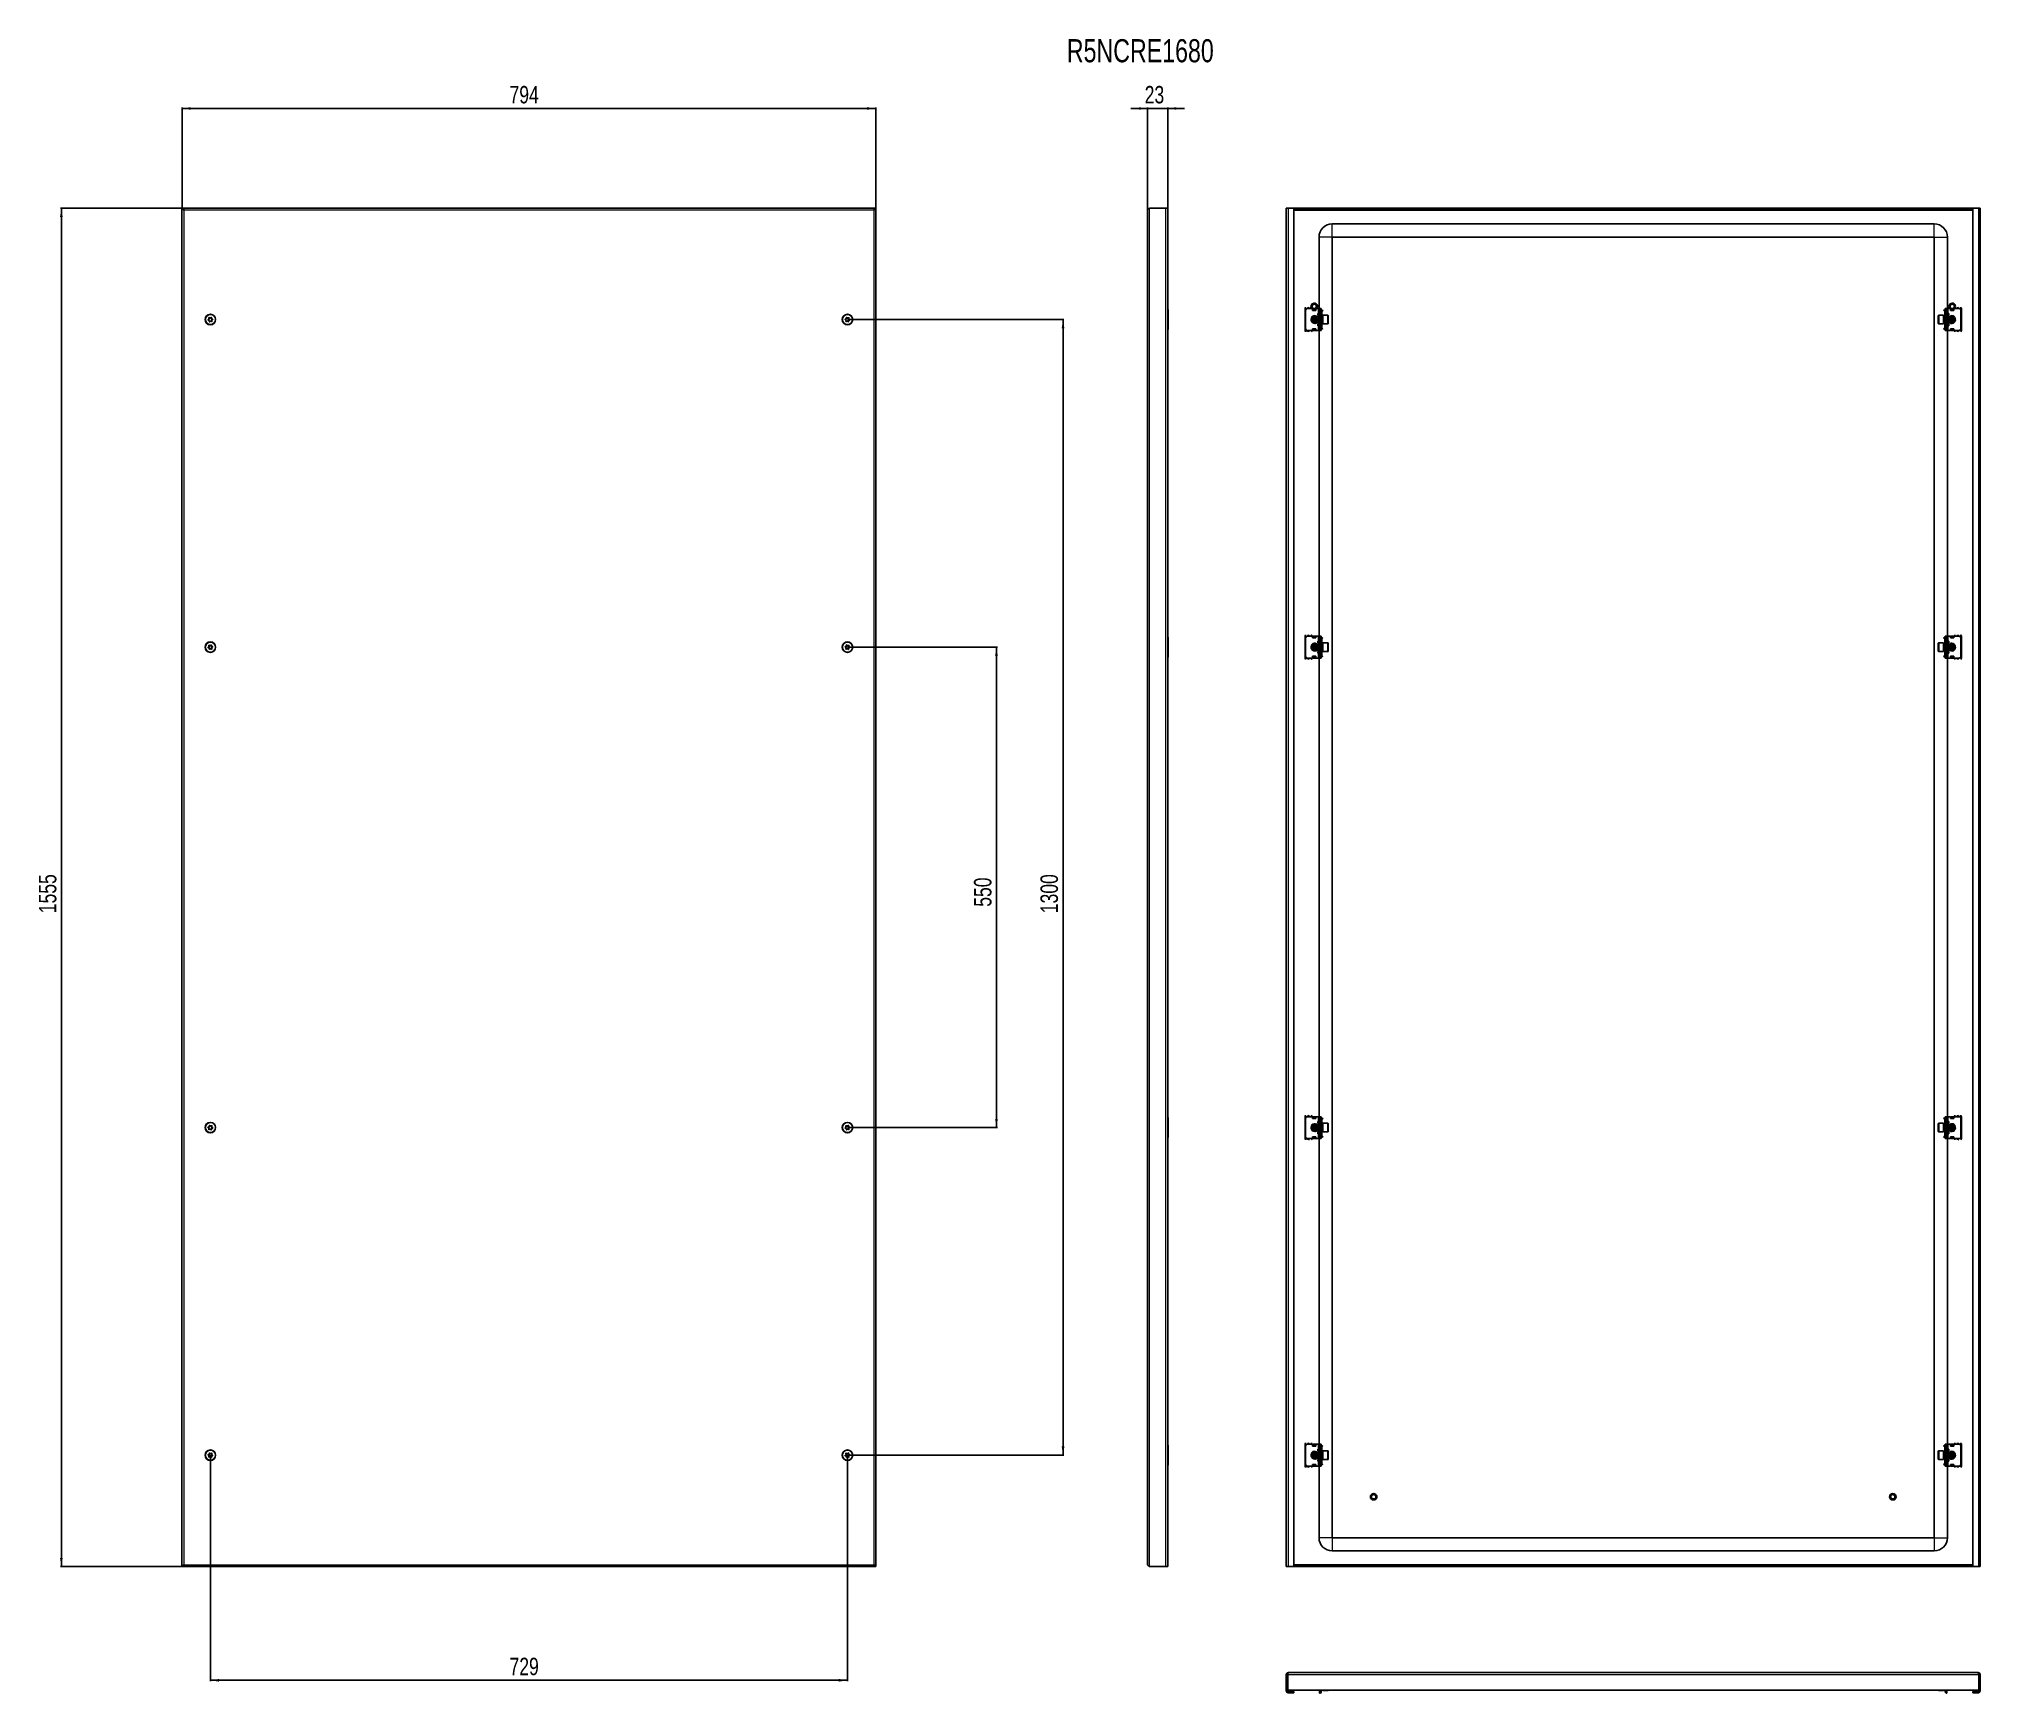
# Model space of a CAD drawing. Header units: millimetres. Extents: x -400 to 1821, y -702 to 1192.
import ezdxf

# ---------------------------------------------------------------- set-up
doc = ezdxf.new("R2010")
doc.units = ezdxf.units.MM
doc.layers.add('FORMAT', color=7, linetype='Continuous')
doc.styles.add('SLDTEXTSTYLE0', font='TXT', dxfattribs={"width": 0.75})
doc.dimstyles.new('SLDDIMSTYLE0', dxfattribs={"dimtxt": 20, "dimasz": 10, "dimexe": 0, "dimexo": 0.0625, "dimgap": 5, "dimtad": 2, "dimdec": 1, "dimrnd": 1e-09, "dimzin": 12, "dimdsep": 46, "dimtxsty": 'SLDTEXTSTYLE0', "dimsah": 1, "dimcen": 0.09, "dimadec": 0, "dimazin": 3, "dimtfac": 1, "dimtmove": 0, "dimatfit": 0, "dimfxl": 0, "dimfrac": 2, "dimtolj": 1, "dimtzin": 12, "dimarcsym": 0})
doc.dimstyles.new('SLDDIMSTYLE1', dxfattribs={"dimtxt": 20, "dimasz": 10, "dimexe": 0, "dimexo": 0.0625, "dimgap": 5, "dimtad": 2, "dimdec": 1, "dimrnd": 1e-09, "dimzin": 12, "dimdsep": 46, "dimtxsty": 'SLDTEXTSTYLE0', "dimsah": 1, "dimcen": 0.09, "dimadec": 0, "dimazin": 3, "dimtfac": 1, "dimtofl": 0, "dimtmove": 0, "dimatfit": 3, "dimfxl": 0, "dimfrac": 2, "dimtolj": 1, "dimtzin": 12, "dimarcsym": 0})

msp = doc.modelspace()

# ---------------------------------------------------------------- texts
at = {"layer": 'FORMAT', "insert": (776.08, 1191.54), "char_height": 26.458, "attachment_point": 1, "style": 'SLDTEXTSTYLE0'}
msp.add_mtext('R5NCRE1680', dxfattribs=at)

# ---------------------------------------------------------------- blocks, each defined once
blk = doc.blocks.new('_D')
at = {"layer": 'FORMAT'}
for p, q in [((868.5, 1112.2), (849.3, 1112.2)), ((868.5, 996), (868.5, 1113.2)), ((868.5, 1112.2), (891.5, 1112.2)), ((891.5, 998.1), (891.5, 1113.2)), ((891.5, 1112.2), (910.7, 1112.2))]:
    blk.add_line(p, q, dxfattribs=at)
for points in [[(868.5, 1112.2), (858.5, 1113.7), (858.5, 1110.7)], [(891.5, 1112.2), (901.5, 1110.7), (901.5, 1113.7)]]:
    blk.add_solid(points, dxfattribs=at)
at = {"layer": 'FORMAT', "insert": (865.2, 1138), "char_height": 20, "attachment_point": 1, "style": 'SLDTEXTSTYLE0'}
blk.add_mtext('23', dxfattribs=at)
blk = doc.blocks.new('_D_1')
at = {"layer": 'FORMAT'}
for p, q in [((-236.5, 998), (-375.4, 998)), ((-374.4, 998), (-374.4, -557)), ((-236.5, -557), (-375.4, -557))]:
    blk.add_line(p, q, dxfattribs=at)
for points in [[(-374.4, 998), (-376, 988), (-372.9, 988)], [(-374.4, -557), (-372.9, -547), (-376, -547)]]:
    blk.add_solid(points, dxfattribs=at)
at = {"layer": 'FORMAT', "insert": (-400.2, 191), "char_height": 20, "attachment_point": 1, "rotation": 90, "style": 'SLDTEXTSTYLE0'}
blk.add_mtext('1555', dxfattribs=at)
blk = doc.blocks.new('_D_2')
at = {"layer": 'FORMAT'}
for p, q in [((-236.4, 998.1), (-236.4, 1113.2)), ((-236.4, 1112.2), (557.6, 1112.2)), ((557.6, 998.1), (557.6, 1113.2))]:
    blk.add_line(p, q, dxfattribs=at)
for points in [[(-236.4, 1112.2), (-226.4, 1110.7), (-226.4, 1113.7)], [(557.6, 1112.2), (547.6, 1113.7), (547.6, 1110.7)]]:
    blk.add_solid(points, dxfattribs=at)
at = {"layer": 'FORMAT', "insert": (138.4, 1138), "char_height": 20, "attachment_point": 1, "style": 'SLDTEXTSTYLE0'}
blk.add_mtext('794', dxfattribs=at)
blk = doc.blocks.new('_D_3')
at = {"layer": 'FORMAT'}
for p, q in [((525.1, 870.5), (772.7, 870.5)), ((771.7, 870.5), (771.7, -429.5)), ((525.1, -429.5), (772.7, -429.5))]:
    blk.add_line(p, q, dxfattribs=at)
for points in [[(771.7, 870.5), (770.2, 860.5), (773.3, 860.5)], [(771.7, -429.5), (773.3, -419.5), (770.2, -419.5)]]:
    blk.add_solid(points, dxfattribs=at)
at = {"layer": 'FORMAT', "insert": (745.9, 191), "char_height": 20, "attachment_point": 1, "rotation": 90, "style": 'SLDTEXTSTYLE0'}
blk.add_mtext('1300', dxfattribs=at)
blk = doc.blocks.new('_D_4')
at = {"layer": 'FORMAT'}
for p, q in [((-203.9, -429.5), (-203.9, -688.1)), ((525.1, -429.5), (525.1, -688.1)), ((-203.9, -687.1), (525.1, -687.1))]:
    blk.add_line(p, q, dxfattribs=at)
for points in [[(-203.9, -687.1), (-193.9, -688.7), (-193.9, -685.6)], [(525.1, -687.1), (515.1, -685.6), (515.1, -688.7)]]:
    blk.add_solid(points, dxfattribs=at)
at = {"layer": 'FORMAT', "insert": (138.4, -661.3), "char_height": 20, "attachment_point": 1, "style": 'SLDTEXTSTYLE0'}
blk.add_mtext('729', dxfattribs=at)
blk = doc.blocks.new('_D_5')
at = {"layer": 'FORMAT'}
for p, q in [((525.1, 495.5), (696.6, 495.5)), ((695.6, 495.5), (695.6, -54.5)), ((525.1, -54.5), (696.6, -54.5))]:
    blk.add_line(p, q, dxfattribs=at)
for points in [[(695.6, 495.5), (694, 485.5), (697.1, 485.5)], [(695.6, -54.5), (697.1, -44.5), (694, -44.5)]]:
    blk.add_solid(points, dxfattribs=at)
at = {"layer": 'FORMAT', "insert": (669.8, 198.4), "char_height": 20, "attachment_point": 1, "rotation": 90, "style": 'SLDTEXTSTYLE0'}
blk.add_mtext('550', dxfattribs=at)

# ---------------------------------------------------------------- dimensions: what is measured, and where the dimension line sits
at = {"layer": 'FORMAT'}
for base, p1, p2, dimstyle, picture, middle in [((557.56, 1112.21), (-236.44, 998.04), (557.56, 998.04), 'SLDDIMSTYLE1', '_D_2', (160.56, 1112.21)), ((891.5, 1112.21), (868.5, 995.94), (891.5, 998.04), 'SLDDIMSTYLE0', '_D', (880, 1112.21)), ((525.06, -687.12), (-203.94, -429.46), (525.06, -429.46), 'SLDDIMSTYLE1', '_D_4', (160.56, -687.12))]:
    dim = msp.add_linear_dim(base=base, p1=p1, p2=p2, dimstyle=dimstyle, dxfattribs=at)
    dim.commit()
    dim.dimension.update_dxf_attribs({"geometry": picture, "text_midpoint": middle, "dimtype": 160})
for base, p1, p2, picture, middle in [((-374.45, -556.96), (-236.44, 998.04), (-236.44, -556.96), '_D_1', (-374.45, 220.54)), ((771.73, -429.46), (525.06, 870.54), (525.06, -429.46), '_D_3', (771.73, 220.54)), ((695.56, -54.46), (525.06, 495.54), (525.06, -54.46), '_D_5', (695.56, 220.54))]:
    dim = msp.add_linear_dim(base=base, p1=p1, p2=p2, angle=90, dimstyle='SLDDIMSTYLE1', dxfattribs=at)
    dim.commit()
    dim.dimension.update_dxf_attribs({"geometry": picture, "text_midpoint": middle, "dimtype": 160})

# ---------------------------------------------------------------- linework, layer by layer
at = {"color": 7, "linetype": 'Continuous', "lineweight": 25}
for p, q in [((-236.44, 998.04), (-236.44, -556.96)), ((-236.44, 998.04), (-234.94, 998.04)), ((-234.75, 998.04), (-234.94, 998.04)), ((-234.74, 996.93), (-234.74, 998.04)), ((555.86, 998.04), (-234.74, 998.04)), ((555.86, 996.93), (555.86, 998.04)), ((556.06, 998.04), (555.86, 998.04)), ((556.06, 998.04), (557.56, 998.04)), ((557.56, -556.96), (557.56, 998.04)), ((868.5, -554.86), (868.5, 995.94)), ((870.6, 998.04), (889.4, 998.04)), ((889.4, 998.04), (891.5, 998.04)), ((891.5, 998.04), (891.5, -556.96)), ((1027.18, 998.04), (1029.28, 998.04)), ((1027.18, -556.96), (1027.18, 998.04)), ((1029.28, 998.04), (1035.68, 998.04)), ((1035.68, 998.04), (1035.68, -556.96)), ((1035.68, 998.04), (1812.68, 998.04)), ((1035.68, 996.54), (1812.68, 996.54)), ((1768.68, 980.04), (1079.68, 980.04)), ((1812.68, -556.96), (1812.68, 998.04)), ((1812.68, 998.04), (1819.08, 998.04)), ((1819.08, 998.04), (1821.18, 998.04)), ((1821.18, 998.04), (1821.18, -556.96)), ((1064.68, 965.04), (1064.68, 883.04)), ((1079.68, 965.04), (1079.68, -523.96)), ((1768.68, 965.04), (1079.68, 965.04)), ((1768.68, -523.96), (1768.68, 965.04)), ((1783.68, 883.04), (1783.68, 965.04)), ((868.5, 876.33), (868.2, 876.33)), ((868.2, 864.76), (868.2, 876.33)), ((892, 881.04), (892, 860.04)), ((1048.68, 883.29), (1048.68, 857.79)), ((1049.18, 881.04), (1049.18, 860.04)), ((1057.18, 883.04), (1051.18, 883.04)), ((1057.18, 883.04), (1057.18, 881.04)), ((1057.38, 882.25), (1057.18, 882.37)), ((1057.18, 881.04), (1061.18, 881.04)), ((1057.38, 881.04), (1057.38, 882.25)), ((1057.43, 882.67), (1057.76, 882.9)), ((1057.93, 882.67), (1057.43, 882.31)), ((1057.43, 882.31), (1057.43, 882.67)), ((1057.43, 881.4), (1057.43, 882.31)), ((1057.43, 881.04), (1057.43, 881.4)), ((1057.93, 882.82), (1057.93, 882.67)), ((1057.93, 882.67), (1058.34, 882.67)), ((1058.66, 867.98), (1059.49, 867.79)), ((1059.74, 873.54), (1059.18, 872.99)), ((1059.18, 872.99), (1059.18, 868.1)), ((1059.18, 868.1), (1059.74, 867.54)), ((1059.79, 873.54), (1059.74, 873.54)), ((1059.74, 873.54), (1059.74, 867.54)), ((1059.74, 867.54), (1059.79, 867.54)), ((1060.18, 872.99), (1059.79, 873.54)), ((1059.79, 873.54), (1059.79, 869.4)), ((1059.79, 869.4), (1059.79, 867.54)), ((1059.79, 867.54), (1060.18, 868.1)), ((1059.97, 867.8), (1060.34, 867.87)), ((1060.03, 882.67), (1060.43, 882.67)), ((1060.57, 873.54), (1060.18, 872.99)), ((1060.18, 872.99), (1060.18, 869.61)), ((1060.18, 869.61), (1060.18, 868.1)), ((1060.18, 868.1), (1060.57, 867.54)), ((1060.43, 882.67), (1060.43, 882.82)), ((1060.93, 882.31), (1060.43, 882.67)), ((1060.79, 873.54), (1060.57, 873.54)), ((1060.57, 873.54), (1060.57, 869.4)), ((1060.57, 869.4), (1060.57, 867.54)), ((1060.57, 867.54), (1060.79, 867.54)), ((1060.6, 882.9), (1060.93, 882.67)), ((1061.18, 872.99), (1060.79, 873.54)), ((1060.79, 873.54), (1060.79, 869.4)), ((1060.79, 869.4), (1060.79, 867.54)), ((1060.79, 867.54), (1061.18, 868.1)), ((1060.93, 882.67), (1060.93, 882.31)), ((1061.18, 882.37), (1060.93, 882.23)), ((1060.93, 882.31), (1060.93, 881.4)), ((1060.93, 881.4), (1060.93, 881.04)), ((1061.01, 873.23), (1061.26, 873.1)), ((1061.26, 867.99), (1061.01, 867.85)), ((1061.18, 881.04), (1061.18, 883.04)), ((1063.68, 883.04), (1061.18, 883.04)), ((1061.57, 873.54), (1061.18, 872.99)), ((1061.18, 872.99), (1061.18, 869.61)), ((1061.18, 869.61), (1061.18, 868.1)), ((1061.18, 868.1), (1061.57, 867.54)), ((1061.79, 873.54), (1061.57, 873.54)), ((1061.57, 873.54), (1061.57, 869.4)), ((1061.57, 869.4), (1061.57, 867.54)), ((1061.57, 867.54), (1061.79, 867.54)), ((1062.18, 872.99), (1061.79, 873.54)), ((1061.79, 873.54), (1061.79, 869.4)), ((1061.79, 869.4), (1061.79, 867.54)), ((1061.79, 867.54), (1062.18, 868.1)), ((1062.57, 873.54), (1062.18, 872.99)), ((1062.18, 872.99), (1062.18, 869.61)), ((1062.18, 869.61), (1062.18, 868.1)), ((1062.18, 868.1), (1062.57, 867.54)), ((1062.79, 873.54), (1062.57, 873.54)), ((1062.57, 873.54), (1062.57, 869.4)), ((1062.57, 869.4), (1062.57, 867.54)), ((1062.57, 867.54), (1062.79, 867.54)), ((1063.18, 872.99), (1062.79, 873.54)), ((1062.79, 873.54), (1062.79, 869.4)), ((1062.79, 869.4), (1062.79, 867.54)), ((1062.79, 867.54), (1063.18, 868.1)), ((1063.18, 877.54), (1063.18, 875.54)), ((1063.68, 877.54), (1063.18, 877.54)), ((1063.18, 875.79), (1064.18, 875.79)), ((1063.18, 875.54), (1064.86, 874.58)), ((1064.68, 874.54), (1063.18, 874.54)), ((1063.18, 874.54), (1063.18, 866.54)), ((1063.18, 866.54), (1064.68, 866.54)), ((1064.86, 866.51), (1063.18, 865.54)), ((1065.18, 883.04), (1063.68, 883.04)), ((1065.18, 877.54), (1063.68, 877.54)), ((1064.18, 875.79), (1064.68, 875.79)), ((1064.68, 875.79), (1064.68, 874.68)), ((1064.68, 866.41), (1064.68, 865.29)), ((1065.18, 881.04), (1065.18, 883.04)), ((1065.18, 883.04), (1067.18, 883.04)), ((1065.18, 881.04), (1065.18, 860.04)), ((1066.18, 860.04), (1066.18, 881.04)), ((1067.18, 883.04), (1067.18, 882.78)), ((1067.18, 882.78), (1067.18, 858.31)), ((1067.18, 881.96), (1067.39, 881.75)), ((1067.68, 879.29), (1067.18, 879.29)), ((1067.68, 875.79), (1067.18, 875.79)), ((1067.57, 873.54), (1067.18, 872.99)), ((1067.18, 868.1), (1067.57, 867.54)), ((1067.79, 873.54), (1067.57, 873.54)), ((1067.57, 873.54), (1067.57, 869.4)), ((1067.57, 869.4), (1067.57, 867.54)), ((1067.57, 867.54), (1067.79, 867.54)), ((1067.68, 881.04), (1067.68, 880.58)), ((1067.68, 875.79), (1067.68, 879.29)), ((1067.68, 873.54), (1067.68, 875.79)), ((1067.68, 865.29), (1067.68, 867.54)), ((1067.77, 880.71), (1068.74, 881.68)), ((1068.12, 880.35), (1067.77, 880.71)), ((1068.18, 872.99), (1067.79, 873.54)), ((1067.79, 873.54), (1067.79, 869.4)), ((1067.79, 869.4), (1067.79, 867.54)), ((1067.79, 867.54), (1068.18, 868.1)), ((1068.12, 880.35), (1069.1, 881.33)), ((1068.57, 873.54), (1068.18, 872.99)), ((1068.18, 872.99), (1068.18, 869.61)), ((1068.18, 869.61), (1068.18, 868.1)), ((1068.18, 868.1), (1068.57, 867.54)), ((1068.93, 873.54), (1068.57, 873.54)), ((1068.57, 873.54), (1068.57, 869.4)), ((1068.57, 869.4), (1068.57, 867.54)), ((1068.57, 867.54), (1068.93, 867.54)), ((1068.74, 881.68), (1069.1, 881.33)), ((1074.58, 875.54), (1069.18, 875.54)), ((1069.18, 875.54), (1069.18, 865.54)), ((1075.18, 874.94), (1075.18, 866.14)), ((1773.18, 874.61), (1773.18, 874.94)), ((1773.18, 866.14), (1773.18, 874.61)), ((1779.18, 875.54), (1773.78, 875.54)), ((1779.18, 875.17), (1779.18, 875.54)), ((1779.18, 865.54), (1779.18, 875.17)), ((1779.62, 881.68), (1779.27, 881.33)), ((1780.24, 880.35), (1779.27, 881.33)), ((1779.79, 873.54), (1779.43, 873.54)), ((1779.43, 867.54), (1779.79, 867.54)), ((1780.6, 880.71), (1779.62, 881.68)), ((1780.18, 872.99), (1779.79, 873.54)), ((1779.79, 869.4), (1779.79, 873.54)), ((1779.79, 867.54), (1779.79, 869.4)), ((1779.79, 867.54), (1780.18, 868.1)), ((1780.57, 873.54), (1780.18, 872.99)), ((1780.18, 869.61), (1780.18, 872.99)), ((1780.18, 868.1), (1780.18, 869.61)), ((1780.18, 868.1), (1780.57, 867.54)), ((1780.24, 880.35), (1780.6, 880.71)), ((1780.79, 873.54), (1780.57, 873.54)), ((1780.57, 869.4), (1780.57, 873.54)), ((1780.57, 867.54), (1780.57, 869.4)), ((1780.57, 867.54), (1780.79, 867.54)), ((1780.68, 881.04), (1780.68, 880.65)), ((1780.68, 879.29), (1781.18, 879.29)), ((1780.68, 879.29), (1780.68, 875.79)), ((1781.18, 875.79), (1780.68, 875.79)), ((1780.68, 875.79), (1780.68, 873.54)), ((1780.68, 867.54), (1780.68, 865.29)), ((1781.18, 872.99), (1780.79, 873.54)), ((1780.79, 869.4), (1780.79, 873.54)), ((1780.79, 867.54), (1780.79, 869.4)), ((1780.79, 867.54), (1781.18, 868.1)), ((1780.97, 881.75), (1781.18, 881.96)), ((1781.18, 883.04), (1783.18, 883.04)), ((1781.18, 882.78), (1781.18, 883.04)), ((1781.18, 858.31), (1781.18, 882.78)), ((1782.18, 881.04), (1782.18, 860.04)), ((1783.18, 883.04), (1783.18, 881.04)), ((1783.18, 883.04), (1784.68, 883.04)), ((1783.18, 860.04), (1783.18, 881.04)), ((1784.68, 877.54), (1783.18, 877.54)), ((1783.51, 874.58), (1785.18, 875.54)), ((1785.18, 865.54), (1783.51, 866.51)), ((1783.68, 874.68), (1783.68, 875.79)), ((1783.68, 875.79), (1784.18, 875.79)), ((1785.18, 874.54), (1783.68, 874.54)), ((1783.68, 866.54), (1785.18, 866.54)), ((1783.68, 865.29), (1783.68, 866.41)), ((1784.18, 875.79), (1785.18, 875.79)), ((1784.68, 883.04), (1787.18, 883.04)), ((1785.18, 877.54), (1784.68, 877.54)), ((1785.18, 875.54), (1785.18, 877.54)), ((1785.18, 866.54), (1785.18, 874.54)), ((1785.57, 873.54), (1785.18, 872.99)), ((1785.18, 868.1), (1785.57, 867.54)), ((1785.79, 873.54), (1785.57, 873.54)), ((1785.57, 869.4), (1785.57, 873.54)), ((1785.57, 867.54), (1785.57, 869.4)), ((1785.57, 867.54), (1785.79, 867.54)), ((1786.18, 872.99), (1785.79, 873.54)), ((1785.79, 869.4), (1785.79, 873.54)), ((1785.79, 867.54), (1785.79, 869.4)), ((1785.79, 867.54), (1786.18, 868.1)), ((1786.57, 873.54), (1786.18, 872.99)), ((1786.18, 869.61), (1786.18, 872.99)), ((1786.18, 868.1), (1786.18, 869.61)), ((1786.18, 868.1), (1786.57, 867.54)), ((1786.79, 873.54), (1786.57, 873.54)), ((1786.57, 869.4), (1786.57, 873.54)), ((1786.57, 867.54), (1786.57, 869.4)), ((1786.57, 867.54), (1786.79, 867.54)), ((1787.18, 872.99), (1786.79, 873.54)), ((1786.79, 869.4), (1786.79, 873.54)), ((1786.79, 867.54), (1786.79, 869.4)), ((1786.79, 867.54), (1787.18, 868.1)), ((1787.11, 873.1), (1787.35, 873.23)), ((1787.35, 867.85), (1787.11, 867.99)), ((1787.18, 883.04), (1787.18, 881.04)), ((1787.43, 882.23), (1787.18, 882.37)), ((1787.18, 881.04), (1791.18, 881.04)), ((1787.57, 873.54), (1787.18, 872.99)), ((1787.18, 869.61), (1787.18, 872.99)), ((1787.18, 868.1), (1787.18, 869.61)), ((1787.18, 868.1), (1787.57, 867.54)), ((1787.43, 882.67), (1787.76, 882.9)), ((1787.93, 882.67), (1787.43, 882.31)), ((1787.43, 882.31), (1787.43, 882.67)), ((1787.43, 881.4), (1787.43, 882.31)), ((1787.43, 881.04), (1787.43, 881.4)), ((1787.79, 873.54), (1787.57, 873.54)), ((1787.57, 869.4), (1787.57, 873.54)), ((1787.57, 867.54), (1787.57, 869.4)), ((1787.57, 867.54), (1787.79, 867.54)), ((1788.18, 872.99), (1787.79, 873.54)), ((1787.79, 869.4), (1787.79, 873.54)), ((1787.79, 867.54), (1787.79, 869.4)), ((1787.79, 867.54), (1788.18, 868.1)), ((1787.93, 882.82), (1787.93, 882.67)), ((1787.93, 882.67), (1788.34, 882.67)), ((1788.02, 867.87), (1788.39, 867.8)), ((1788.57, 873.54), (1788.18, 872.99)), ((1788.18, 869.61), (1788.18, 872.99)), ((1788.18, 868.1), (1788.18, 869.61)), ((1788.18, 868.1), (1788.57, 867.54)), ((1788.63, 873.54), (1788.57, 873.54)), ((1788.57, 869.4), (1788.57, 873.54)), ((1788.57, 867.54), (1788.57, 869.4)), ((1788.57, 867.54), (1788.63, 867.54)), ((1789.18, 872.99), (1788.63, 873.54)), ((1788.63, 873.32), (1788.63, 873.54)), ((1788.63, 867.54), (1788.63, 873.32)), ((1788.63, 867.54), (1789.18, 868.1)), ((1788.87, 867.79), (1789.7, 867.98)), ((1789.18, 872.8), (1789.18, 872.99)), ((1789.18, 868.1), (1789.18, 872.8)), ((1790.03, 882.67), (1790.43, 882.67)), ((1790.43, 882.67), (1790.43, 882.82)), ((1790.93, 882.31), (1790.43, 882.67)), ((1790.6, 882.9), (1790.93, 882.67)), ((1790.93, 882.67), (1790.93, 882.31)), ((1790.93, 882.31), (1790.93, 881.4)), ((1790.93, 881.4), (1790.93, 881.04)), ((1791.18, 882.37), (1790.98, 882.25)), ((1790.98, 882.25), (1790.98, 881.04)), ((1791.18, 881.04), (1791.18, 883.04)), ((1791.18, 883.04), (1797.18, 883.04)), ((1799.18, 860.04), (1799.18, 881.04)), ((1799.68, 857.79), (1799.68, 883.29)), ((868.2, 864.76), (868.5, 864.76)), ((1057.18, 858.04), (1051.18, 858.04)), ((1056.68, 858.04), (1056.68, 857.79)), ((1057.18, 860.04), (1057.18, 858.04)), ((1061.18, 860.04), (1057.18, 860.04)), ((1057.18, 858.16), (1057.38, 858.16)), ((1057.38, 858.16), (1057.38, 860.04)), ((1057.43, 859.69), (1057.43, 860.04)), ((1057.43, 858.78), (1057.43, 859.69)), ((1057.43, 858.78), (1057.93, 858.42)), ((1057.43, 858.42), (1057.43, 858.78)), ((1057.93, 858.07), (1057.43, 858.42)), ((1060.43, 858.42), (1057.93, 858.42)), ((1057.93, 858.42), (1057.93, 858.07)), ((1060.43, 858.07), (1057.93, 858.07)), ((1060.43, 858.42), (1060.93, 858.78)), ((1060.43, 858.07), (1060.43, 858.42)), ((1060.93, 858.42), (1060.43, 858.07)), ((1060.93, 860.04), (1060.93, 859.69)), ((1060.93, 859.69), (1060.93, 858.78)), ((1060.93, 858.78), (1060.93, 858.42)), ((1061.18, 858.04), (1061.18, 860.04)), ((1063.68, 858.04), (1061.18, 858.04)), ((1063.18, 865.54), (1063.18, 863.54)), ((1064.18, 865.29), (1063.18, 865.29)), ((1063.18, 863.54), (1063.68, 863.54)), ((1063.68, 863.54), (1065.18, 863.54)), ((1065.18, 858.04), (1063.68, 858.04)), ((1064.68, 865.29), (1064.18, 865.29)), ((1064.68, 858.04), (1064.68, 508.04)), ((1065.18, 858.04), (1065.18, 860.04)), ((1067.18, 858.04), (1065.18, 858.04)), ((1067.18, 865.29), (1067.68, 865.29)), ((1067.68, 861.79), (1067.18, 861.79)), ((1067.39, 859.34), (1067.18, 859.13)), ((1067.18, 858.31), (1067.18, 858.04)), ((1067.68, 861.79), (1067.68, 865.29)), ((1067.68, 860.04), (1067.68, 860.44)), ((1068.12, 860.73), (1067.77, 860.38)), ((1067.77, 860.38), (1068.74, 859.41)), ((1068.12, 860.73), (1069.1, 859.76)), ((1068.74, 859.41), (1069.1, 859.76)), ((1069.18, 865.54), (1074.58, 865.54)), ((1773.78, 865.54), (1779.18, 865.54)), ((1780.24, 860.73), (1779.27, 859.76)), ((1779.62, 859.41), (1779.27, 859.76)), ((1780.6, 860.38), (1779.62, 859.41)), ((1780.24, 860.73), (1780.6, 860.38)), ((1780.68, 865.29), (1781.18, 865.29)), ((1780.68, 865.29), (1780.68, 861.79)), ((1780.68, 861.79), (1781.18, 861.79)), ((1780.68, 860.04), (1780.68, 860.5)), ((1781.18, 859.13), (1780.97, 859.34)), ((1781.18, 858.04), (1781.18, 858.31)), ((1783.18, 858.04), (1781.18, 858.04)), ((1783.18, 863.54), (1784.68, 863.54)), ((1783.18, 860.04), (1783.18, 858.04)), ((1783.18, 858.04), (1784.68, 858.04)), ((1784.18, 865.29), (1783.68, 865.29)), ((1783.68, 508.04), (1783.68, 858.04)), ((1785.18, 865.29), (1784.18, 865.29)), ((1784.68, 863.54), (1785.18, 863.54)), ((1784.68, 858.04), (1787.18, 858.04)), ((1785.18, 863.54), (1785.18, 865.54)), ((1787.18, 860.04), (1787.18, 858.04)), ((1791.18, 860.04), (1787.18, 860.04)), ((1787.43, 859.69), (1787.43, 860.04)), ((1787.43, 858.78), (1787.43, 859.69)), ((1787.43, 858.42), (1787.43, 858.78)), ((1787.43, 858.78), (1787.93, 858.42)), ((1787.93, 858.07), (1787.43, 858.42)), ((1787.93, 858.42), (1787.93, 858.07)), ((1790.43, 858.42), (1787.93, 858.42)), ((1790.43, 858.07), (1787.93, 858.07)), ((1790.43, 858.42), (1790.93, 858.78)), ((1790.43, 858.07), (1790.43, 858.42)), ((1790.93, 858.42), (1790.43, 858.07)), ((1790.93, 860.04), (1790.93, 859.69)), ((1790.93, 859.69), (1790.93, 858.78)), ((1790.93, 858.78), (1790.93, 858.42)), ((1790.98, 860.04), (1790.98, 858.16)), ((1790.98, 858.16), (1791.18, 858.16)), ((1791.18, 858.04), (1791.18, 860.04)), ((1791.18, 858.04), (1797.18, 858.04)), ((1791.68, 857.79), (1791.68, 858.04)), ((868.5, 501.33), (868.2, 501.33)), ((868.2, 489.76), (868.2, 501.33)), ((868.2, 489.76), (868.5, 489.76)), ((892, 506.04), (892, 485.04)), ((1048.68, 508.29), (1048.68, 482.79)), ((1049.18, 506.04), (1049.18, 485.04)), ((1057.18, 508.04), (1051.18, 508.04)), ((1056.68, 508.29), (1056.68, 508.04)), ((1057.18, 508.04), (1057.18, 506.04)), ((1057.38, 507.93), (1057.18, 507.93)), ((1057.18, 506.04), (1061.18, 506.04)), ((1057.38, 506.04), (1057.38, 507.93)), ((1057.43, 507.67), (1057.93, 508.02)), ((1057.93, 507.67), (1057.43, 507.31)), ((1057.43, 507.31), (1057.43, 507.67)), ((1057.43, 506.4), (1057.43, 507.31)), ((1057.43, 506.04), (1057.43, 506.4)), ((1057.93, 508.02), (1057.93, 507.67)), ((1057.93, 508.02), (1060.43, 508.02)), ((1057.93, 507.67), (1060.43, 507.67)), ((1058.66, 492.98), (1059.49, 492.79)), ((1059.74, 498.54), (1059.18, 497.99)), ((1059.18, 497.99), (1059.18, 493.1)), ((1059.18, 493.1), (1059.74, 492.54)), ((1059.79, 498.54), (1059.74, 498.54)), ((1059.74, 498.54), (1059.74, 492.54)), ((1059.74, 492.54), (1059.79, 492.54)), ((1060.18, 497.99), (1059.79, 498.54)), ((1059.79, 498.54), (1059.79, 494.4)), ((1059.79, 494.4), (1059.79, 492.54)), ((1059.79, 492.54), (1060.18, 493.1)), ((1059.97, 492.8), (1060.34, 492.87)), ((1060.57, 498.54), (1060.18, 497.99)), ((1060.18, 497.99), (1060.18, 494.61)), ((1060.18, 494.61), (1060.18, 493.1)), ((1060.18, 493.1), (1060.57, 492.54)), ((1060.43, 507.67), (1060.43, 508.02)), ((1060.43, 508.02), (1060.93, 507.67)), ((1060.93, 507.31), (1060.43, 507.67)), ((1060.79, 498.54), (1060.57, 498.54)), ((1060.57, 498.54), (1060.57, 494.4)), ((1060.57, 494.4), (1060.57, 492.54)), ((1060.57, 492.54), (1060.79, 492.54)), ((1061.18, 497.99), (1060.79, 498.54)), ((1060.79, 498.54), (1060.79, 494.4)), ((1060.79, 494.4), (1060.79, 492.54)), ((1060.79, 492.54), (1061.18, 493.1)), ((1060.93, 507.67), (1060.93, 507.31)), ((1060.93, 507.31), (1060.93, 506.4)), ((1060.93, 506.4), (1060.93, 506.04)), ((1061.01, 498.23), (1061.26, 498.1)), ((1061.26, 492.99), (1061.01, 492.85)), ((1061.18, 506.04), (1061.18, 508.04)), ((1063.68, 508.04), (1061.18, 508.04)), ((1061.57, 498.54), (1061.18, 497.99)), ((1061.18, 497.99), (1061.18, 494.61)), ((1061.18, 494.61), (1061.18, 493.1)), ((1061.18, 493.1), (1061.57, 492.54)), ((1061.79, 498.54), (1061.57, 498.54)), ((1061.57, 498.54), (1061.57, 494.4)), ((1061.57, 494.4), (1061.57, 492.54)), ((1061.57, 492.54), (1061.79, 492.54)), ((1062.18, 497.99), (1061.79, 498.54)), ((1061.79, 498.54), (1061.79, 494.4)), ((1061.79, 494.4), (1061.79, 492.54)), ((1061.79, 492.54), (1062.18, 493.1)), ((1062.57, 498.54), (1062.18, 497.99)), ((1062.18, 497.99), (1062.18, 494.61)), ((1062.18, 494.61), (1062.18, 493.1)), ((1062.18, 493.1), (1062.57, 492.54)), ((1062.79, 498.54), (1062.57, 498.54)), ((1062.57, 498.54), (1062.57, 494.4)), ((1062.57, 494.4), (1062.57, 492.54)), ((1062.57, 492.54), (1062.79, 492.54)), ((1063.18, 497.99), (1062.79, 498.54)), ((1062.79, 498.54), (1062.79, 494.4)), ((1062.79, 494.4), (1062.79, 492.54)), ((1062.79, 492.54), (1063.18, 493.1)), ((1063.18, 502.54), (1063.18, 500.54)), ((1063.68, 502.54), (1063.18, 502.54)), ((1063.18, 500.79), (1064.18, 500.79)), ((1063.18, 500.54), (1064.86, 499.58)), ((1064.68, 499.54), (1063.18, 499.54)), ((1063.18, 499.54), (1063.18, 491.54)), ((1063.18, 491.54), (1064.68, 491.54)), ((1064.86, 491.51), (1063.18, 490.54)), ((1063.18, 490.54), (1063.18, 488.54)), ((1064.18, 490.29), (1063.18, 490.29)), ((1065.18, 508.04), (1063.68, 508.04)), ((1065.18, 502.54), (1063.68, 502.54)), ((1064.18, 500.79), (1064.68, 500.79)), ((1064.68, 490.29), (1064.18, 490.29)), ((1064.68, 500.79), (1064.68, 499.68)), ((1064.68, 491.41), (1064.68, 490.29)), ((1065.18, 508.04), (1067.18, 508.04)), ((1065.18, 506.04), (1065.18, 508.04)), ((1065.18, 506.04), (1065.18, 485.04)), ((1066.18, 485.04), (1066.18, 506.04)), ((1067.18, 508.04), (1067.18, 507.78)), ((1067.18, 507.78), (1067.18, 483.31)), ((1067.18, 506.96), (1067.39, 506.75)), ((1067.68, 504.29), (1067.18, 504.29)), ((1067.68, 500.79), (1067.18, 500.79)), ((1067.57, 498.54), (1067.18, 497.99)), ((1067.18, 493.1), (1067.57, 492.54)), ((1067.18, 490.29), (1067.68, 490.29)), ((1067.79, 498.54), (1067.57, 498.54)), ((1067.57, 498.54), (1067.57, 494.4)), ((1067.57, 494.4), (1067.57, 492.54)), ((1067.57, 492.54), (1067.79, 492.54)), ((1067.68, 506.04), (1067.68, 505.58)), ((1067.68, 500.79), (1067.68, 504.29)), ((1067.68, 498.54), (1067.68, 500.79)), ((1067.68, 490.29), (1067.68, 492.54)), ((1067.68, 486.79), (1067.68, 490.29)), ((1067.77, 505.71), (1068.74, 506.68)), ((1068.12, 505.35), (1067.77, 505.71)), ((1068.18, 497.99), (1067.79, 498.54)), ((1067.79, 498.54), (1067.79, 494.4)), ((1067.79, 494.4), (1067.79, 492.54)), ((1067.79, 492.54), (1068.18, 493.1)), ((1068.12, 505.35), (1069.1, 506.33)), ((1068.57, 498.54), (1068.18, 497.99)), ((1068.18, 497.99), (1068.18, 494.61)), ((1068.18, 494.61), (1068.18, 493.1)), ((1068.18, 493.1), (1068.57, 492.54)), ((1068.93, 498.54), (1068.57, 498.54)), ((1068.57, 498.54), (1068.57, 494.4)), ((1068.57, 494.4), (1068.57, 492.54)), ((1068.57, 492.54), (1068.93, 492.54)), ((1068.74, 506.68), (1069.1, 506.33)), ((1074.58, 500.54), (1069.18, 500.54)), ((1069.18, 500.54), (1069.18, 490.54)), ((1069.18, 490.54), (1074.58, 490.54)), ((1075.18, 499.94), (1075.18, 491.14)), ((1773.18, 499.61), (1773.18, 499.94)), ((1773.18, 491.14), (1773.18, 499.61)), ((1779.18, 500.54), (1773.78, 500.54)), ((1773.78, 490.54), (1779.18, 490.54)), ((1779.18, 500.17), (1779.18, 500.54)), ((1779.18, 490.54), (1779.18, 500.17)), ((1779.62, 506.68), (1779.27, 506.33)), ((1780.24, 505.35), (1779.27, 506.33)), ((1779.79, 498.54), (1779.43, 498.54)), ((1779.43, 492.54), (1779.79, 492.54)), ((1780.6, 505.71), (1779.62, 506.68)), ((1780.18, 497.99), (1779.79, 498.54)), ((1779.79, 494.4), (1779.79, 498.54)), ((1779.79, 492.54), (1779.79, 494.4)), ((1779.79, 492.54), (1780.18, 493.1)), ((1780.57, 498.54), (1780.18, 497.99)), ((1780.18, 494.61), (1780.18, 497.99)), ((1780.18, 493.1), (1780.18, 494.61)), ((1780.18, 493.1), (1780.57, 492.54)), ((1780.24, 505.35), (1780.6, 505.71)), ((1780.79, 498.54), (1780.57, 498.54)), ((1780.57, 494.4), (1780.57, 498.54)), ((1780.57, 492.54), (1780.57, 494.4)), ((1780.57, 492.54), (1780.79, 492.54)), ((1780.68, 506.04), (1780.68, 505.65)), ((1780.68, 504.29), (1781.18, 504.29)), ((1780.68, 504.29), (1780.68, 500.79)), ((1781.18, 500.79), (1780.68, 500.79)), ((1780.68, 500.79), (1780.68, 498.54)), ((1780.68, 492.54), (1780.68, 490.29)), ((1780.68, 490.29), (1781.18, 490.29)), ((1780.68, 490.29), (1780.68, 486.79)), ((1781.18, 497.99), (1780.79, 498.54)), ((1780.79, 494.4), (1780.79, 498.54)), ((1780.79, 492.54), (1780.79, 494.4)), ((1780.79, 492.54), (1781.18, 493.1)), ((1780.97, 506.75), (1781.18, 506.96)), ((1781.18, 508.04), (1783.18, 508.04)), ((1781.18, 507.78), (1781.18, 508.04)), ((1781.18, 483.31), (1781.18, 507.78)), ((1782.18, 506.04), (1782.18, 485.04)), ((1783.18, 508.04), (1783.18, 506.04)), ((1783.18, 508.04), (1784.68, 508.04)), ((1783.18, 485.04), (1783.18, 506.04)), ((1784.68, 502.54), (1783.18, 502.54)), ((1783.51, 499.58), (1785.18, 500.54)), ((1785.18, 490.54), (1783.51, 491.51)), ((1783.68, 499.68), (1783.68, 500.79)), ((1783.68, 500.79), (1784.18, 500.79)), ((1785.18, 499.54), (1783.68, 499.54)), ((1783.68, 491.54), (1785.18, 491.54)), ((1783.68, 490.29), (1783.68, 491.41)), ((1784.18, 490.29), (1783.68, 490.29)), ((1784.18, 500.79), (1785.18, 500.79)), ((1785.18, 490.29), (1784.18, 490.29)), ((1784.68, 508.04), (1787.18, 508.04)), ((1785.18, 502.54), (1784.68, 502.54)), ((1785.18, 500.54), (1785.18, 502.54)), ((1785.18, 491.54), (1785.18, 499.54)), ((1785.57, 498.54), (1785.18, 497.99)), ((1785.18, 493.1), (1785.57, 492.54)), ((1785.18, 488.54), (1785.18, 490.54)), ((1785.79, 498.54), (1785.57, 498.54)), ((1785.57, 494.4), (1785.57, 498.54)), ((1785.57, 492.54), (1785.57, 494.4)), ((1785.57, 492.54), (1785.79, 492.54)), ((1786.18, 497.99), (1785.79, 498.54)), ((1785.79, 494.4), (1785.79, 498.54)), ((1785.79, 492.54), (1785.79, 494.4)), ((1785.79, 492.54), (1786.18, 493.1)), ((1786.57, 498.54), (1786.18, 497.99)), ((1786.18, 494.61), (1786.18, 497.99)), ((1786.18, 493.1), (1786.18, 494.61)), ((1786.18, 493.1), (1786.57, 492.54)), ((1786.79, 498.54), (1786.57, 498.54)), ((1786.57, 494.4), (1786.57, 498.54)), ((1786.57, 492.54), (1786.57, 494.4)), ((1786.57, 492.54), (1786.79, 492.54)), ((1787.18, 497.99), (1786.79, 498.54)), ((1786.79, 494.4), (1786.79, 498.54)), ((1786.79, 492.54), (1786.79, 494.4)), ((1786.79, 492.54), (1787.18, 493.1)), ((1787.11, 498.1), (1787.35, 498.23)), ((1787.35, 492.85), (1787.11, 492.99)), ((1787.18, 508.04), (1787.18, 506.04)), ((1787.18, 506.04), (1791.18, 506.04)), ((1787.57, 498.54), (1787.18, 497.99)), ((1787.18, 494.61), (1787.18, 497.99)), ((1787.18, 493.1), (1787.18, 494.61)), ((1787.18, 493.1), (1787.57, 492.54)), ((1787.43, 507.67), (1787.93, 508.02)), ((1787.93, 507.67), (1787.43, 507.31)), ((1787.43, 507.31), (1787.43, 507.67)), ((1787.43, 506.4), (1787.43, 507.31)), ((1787.43, 506.04), (1787.43, 506.4)), ((1787.79, 498.54), (1787.57, 498.54)), ((1787.57, 494.4), (1787.57, 498.54)), ((1787.57, 492.54), (1787.57, 494.4)), ((1787.57, 492.54), (1787.79, 492.54)), ((1788.18, 497.99), (1787.79, 498.54)), ((1787.79, 494.4), (1787.79, 498.54)), ((1787.79, 492.54), (1787.79, 494.4)), ((1787.79, 492.54), (1788.18, 493.1)), ((1787.93, 508.02), (1787.93, 507.67)), ((1787.93, 508.02), (1790.43, 508.02)), ((1787.93, 507.67), (1790.43, 507.67)), ((1788.02, 492.87), (1788.39, 492.8)), ((1788.57, 498.54), (1788.18, 497.99)), ((1788.18, 494.61), (1788.18, 497.99)), ((1788.18, 493.1), (1788.18, 494.61)), ((1788.18, 493.1), (1788.57, 492.54)), ((1788.63, 498.54), (1788.57, 498.54)), ((1788.57, 494.4), (1788.57, 498.54)), ((1788.57, 492.54), (1788.57, 494.4)), ((1788.57, 492.54), (1788.63, 492.54)), ((1789.18, 497.99), (1788.63, 498.54)), ((1788.63, 498.32), (1788.63, 498.54)), ((1788.63, 492.54), (1788.63, 498.32)), ((1788.63, 492.54), (1789.18, 493.1)), ((1788.87, 492.79), (1789.7, 492.98)), ((1789.18, 497.8), (1789.18, 497.99)), ((1789.18, 493.1), (1789.18, 497.8)), ((1790.43, 507.67), (1790.43, 508.02)), ((1790.43, 508.02), (1790.93, 507.67)), ((1790.93, 507.31), (1790.43, 507.67)), ((1790.93, 507.67), (1790.93, 507.31)), ((1790.93, 507.31), (1790.93, 506.4)), ((1790.93, 506.4), (1790.93, 506.04)), ((1790.98, 507.93), (1790.98, 506.04)), ((1791.18, 507.93), (1790.98, 507.93)), ((1791.18, 506.04), (1791.18, 508.04)), ((1791.18, 508.04), (1797.18, 508.04)), ((1791.68, 508.04), (1791.68, 508.29)), ((1799.18, 485.04), (1799.18, 506.04)), ((1799.68, 482.79), (1799.68, 508.29)), ((1057.18, 483.04), (1051.18, 483.04)), ((1056.68, 483.04), (1056.68, 482.79)), ((1061.18, 485.04), (1057.18, 485.04)), ((1057.18, 485.04), (1057.18, 483.04)), ((1057.18, 483.16), (1057.38, 483.16)), ((1057.38, 483.16), (1057.38, 485.04)), ((1057.43, 484.69), (1057.43, 485.04)), ((1057.43, 483.78), (1057.43, 484.69)), ((1057.43, 483.78), (1057.93, 483.42)), ((1057.43, 483.42), (1057.43, 483.78)), ((1057.93, 483.07), (1057.43, 483.42)), ((1060.43, 483.42), (1057.93, 483.42)), ((1057.93, 483.42), (1057.93, 483.07)), ((1060.43, 483.07), (1057.93, 483.07)), ((1060.43, 483.42), (1060.93, 483.78)), ((1060.43, 483.07), (1060.43, 483.42)), ((1060.93, 483.42), (1060.43, 483.07)), ((1060.93, 485.04), (1060.93, 484.69)), ((1060.93, 484.69), (1060.93, 483.78)), ((1060.93, 483.78), (1060.93, 483.42)), ((1061.18, 483.04), (1061.18, 485.04)), ((1063.68, 483.04), (1061.18, 483.04)), ((1063.18, 488.54), (1063.68, 488.54)), ((1063.68, 488.54), (1065.18, 488.54)), ((1065.18, 483.04), (1063.68, 483.04)), ((1064.68, 483.04), (1064.68, -41.96)), ((1065.18, 483.04), (1065.18, 485.04)), ((1067.18, 483.04), (1065.18, 483.04)), ((1067.68, 486.79), (1067.18, 486.79)), ((1067.39, 484.34), (1067.18, 484.13)), ((1067.18, 483.31), (1067.18, 483.04)), ((1067.68, 485.04), (1067.68, 485.44)), ((1068.12, 485.73), (1067.77, 485.38)), ((1067.77, 485.38), (1068.74, 484.41)), ((1068.12, 485.73), (1069.1, 484.76)), ((1068.74, 484.41), (1069.1, 484.76)), ((1780.24, 485.73), (1779.27, 484.76)), ((1779.62, 484.41), (1779.27, 484.76)), ((1780.6, 485.38), (1779.62, 484.41)), ((1780.24, 485.73), (1780.6, 485.38)), ((1780.68, 486.79), (1781.18, 486.79)), ((1780.68, 485.04), (1780.68, 485.5)), ((1781.18, 484.13), (1780.97, 484.34)), ((1781.18, 483.04), (1781.18, 483.31)), ((1783.18, 483.04), (1781.18, 483.04)), ((1783.18, 488.54), (1784.68, 488.54)), ((1783.18, 485.04), (1783.18, 483.04)), ((1783.18, 483.04), (1784.68, 483.04)), ((1783.68, -41.96), (1783.68, 483.04)), ((1784.68, 488.54), (1785.18, 488.54)), ((1784.68, 483.04), (1787.18, 483.04)), ((1791.18, 485.04), (1787.18, 485.04)), ((1787.18, 485.04), (1787.18, 483.04)), ((1787.43, 484.69), (1787.43, 485.04)), ((1787.43, 483.78), (1787.43, 484.69)), ((1787.43, 483.78), (1787.93, 483.42)), ((1787.43, 483.42), (1787.43, 483.78)), ((1787.93, 483.07), (1787.43, 483.42)), ((1790.43, 483.42), (1787.93, 483.42)), ((1787.93, 483.42), (1787.93, 483.07)), ((1790.43, 483.07), (1787.93, 483.07)), ((1790.43, 483.42), (1790.93, 483.78)), ((1790.43, 483.07), (1790.43, 483.42)), ((1790.93, 483.42), (1790.43, 483.07)), ((1790.93, 485.04), (1790.93, 484.69)), ((1790.93, 484.69), (1790.93, 483.78)), ((1790.93, 483.78), (1790.93, 483.42)), ((1790.98, 485.04), (1790.98, 483.16)), ((1790.98, 483.16), (1791.18, 483.16)), ((1791.18, 483.04), (1791.18, 485.04)), ((1791.18, 483.04), (1797.18, 483.04)), ((1791.68, 482.79), (1791.68, 483.04)), ((892, -43.96), (892, -64.96)), ((1048.68, -41.71), (1048.68, -67.21)), ((1049.18, -43.96), (1049.18, -64.96)), ((1057.18, -41.96), (1051.18, -41.96)), ((1056.68, -41.71), (1056.68, -41.96)), ((1057.18, -41.96), (1057.18, -43.96)), ((1057.38, -42.07), (1057.18, -42.07)), ((1057.18, -43.96), (1061.18, -43.96)), ((1057.38, -43.96), (1057.38, -42.07)), ((1057.43, -42.33), (1057.93, -41.98)), ((1057.93, -42.33), (1057.43, -42.69)), ((1057.43, -42.69), (1057.43, -42.33)), ((1057.43, -43.6), (1057.43, -42.69)), ((1057.43, -43.96), (1057.43, -43.6)), ((1057.93, -41.98), (1057.93, -42.33)), ((1057.93, -41.98), (1060.43, -41.98)), ((1057.93, -42.33), (1060.43, -42.33)), ((1060.43, -42.33), (1060.43, -41.98)), ((1060.43, -41.98), (1060.93, -42.33)), ((1060.93, -42.69), (1060.43, -42.33)), ((1060.93, -42.33), (1060.93, -42.69)), ((1060.93, -42.69), (1060.93, -43.6)), ((1060.93, -43.6), (1060.93, -43.96)), ((1063.68, -41.96), (1061.18, -41.96)), ((1061.18, -43.96), (1061.18, -41.96)), ((1065.18, -41.96), (1063.68, -41.96)), ((1065.18, -43.96), (1065.18, -41.96)), ((1065.18, -41.96), (1067.18, -41.96)), ((1065.18, -43.96), (1065.18, -64.96)), ((1066.18, -64.96), (1066.18, -43.96)), ((1067.18, -41.96), (1067.18, -42.22)), ((1067.18, -42.22), (1067.18, -66.69)), ((1067.18, -43.04), (1067.39, -43.25)), ((1067.68, -43.96), (1067.68, -44.42)), ((1067.77, -44.29), (1068.74, -43.32)), ((1068.12, -44.65), (1067.77, -44.29)), ((1068.12, -44.65), (1069.1, -43.67)), ((1068.74, -43.32), (1069.1, -43.67)), ((1779.62, -43.32), (1779.27, -43.67)), ((1780.24, -44.65), (1779.27, -43.67)), ((1780.6, -44.29), (1779.62, -43.32)), ((1780.24, -44.65), (1780.6, -44.29)), ((1780.68, -43.96), (1780.68, -44.35)), ((1780.97, -43.25), (1781.18, -43.04)), ((1781.18, -41.96), (1783.18, -41.96)), ((1781.18, -42.22), (1781.18, -41.96)), ((1781.18, -66.69), (1781.18, -42.22)), ((1782.18, -43.96), (1782.18, -64.96)), ((1783.18, -41.96), (1783.18, -43.96)), ((1783.18, -41.96), (1784.68, -41.96)), ((1783.18, -64.96), (1783.18, -43.96)), ((1784.68, -41.96), (1787.18, -41.96)), ((1787.18, -41.96), (1787.18, -43.96)), ((1787.18, -43.96), (1791.18, -43.96)), ((1787.43, -42.33), (1787.93, -41.98)), ((1787.93, -42.33), (1787.43, -42.69)), ((1787.43, -42.69), (1787.43, -42.33)), ((1787.43, -43.6), (1787.43, -42.69)), ((1787.43, -43.96), (1787.43, -43.6)), ((1787.93, -41.98), (1787.93, -42.33)), ((1787.93, -41.98), (1790.43, -41.98)), ((1787.93, -42.33), (1790.43, -42.33)), ((1790.43, -42.33), (1790.43, -41.98)), ((1790.43, -41.98), (1790.93, -42.33)), ((1790.93, -42.69), (1790.43, -42.33)), ((1790.93, -42.33), (1790.93, -42.69)), ((1790.93, -42.69), (1790.93, -43.6)), ((1790.93, -43.6), (1790.93, -43.96)), ((1790.98, -42.07), (1790.98, -43.96)), ((1791.18, -42.07), (1790.98, -42.07)), ((1791.18, -43.96), (1791.18, -41.96)), ((1791.18, -41.96), (1797.18, -41.96)), ((1791.68, -41.96), (1791.68, -41.71)), ((1799.18, -64.96), (1799.18, -43.96)), ((1799.68, -67.21), (1799.68, -41.71)), ((868.5, -48.67), (868.2, -48.67)), ((868.2, -56.6), (868.2, -48.67)), ((868.2, -60.24), (868.2, -56.6)), ((868.2, -60.24), (868.5, -60.24)), ((1057.18, -64.96), (1057.18, -66.96)), ((1061.18, -64.96), (1057.18, -64.96)), ((1057.38, -66.84), (1057.38, -64.96)), ((1057.43, -65.31), (1057.43, -64.96)), ((1057.43, -66.22), (1057.43, -65.31)), ((1057.43, -66.22), (1057.93, -66.58)), ((1057.43, -66.58), (1057.43, -66.22)), ((1057.93, -66.93), (1057.43, -66.58)), ((1060.43, -66.58), (1057.93, -66.58)), ((1057.93, -66.58), (1057.93, -66.93)), ((1059.49, -51.7), (1058.66, -51.89)), ((1059.74, -51.46), (1059.18, -52.01)), ((1059.18, -52.01), (1059.18, -56.72)), ((1059.18, -56.72), (1059.18, -56.9)), ((1059.18, -56.9), (1059.74, -57.46)), ((1059.79, -51.46), (1059.74, -51.46)), ((1059.74, -51.46), (1059.74, -57.23)), ((1059.74, -57.23), (1059.74, -57.46)), ((1059.74, -57.46), (1059.79, -57.46)), ((1060.18, -52.01), (1059.79, -51.46)), ((1059.79, -51.46), (1059.79, -53.31)), ((1059.79, -53.31), (1059.79, -57.46)), ((1059.79, -57.46), (1060.18, -56.9)), ((1060.34, -51.78), (1059.97, -51.71)), ((1060.57, -51.46), (1060.18, -52.01)), ((1060.18, -52.01), (1060.18, -53.52)), ((1060.18, -53.52), (1060.18, -56.9)), ((1060.18, -56.9), (1060.57, -57.46)), ((1060.43, -66.58), (1060.93, -66.22)), ((1060.43, -66.93), (1060.43, -66.58)), ((1060.93, -66.58), (1060.43, -66.93)), ((1060.79, -51.46), (1060.57, -51.46)), ((1060.57, -51.46), (1060.57, -53.31)), ((1060.57, -53.31), (1060.57, -57.46)), ((1060.57, -57.46), (1060.79, -57.46)), ((1061.18, -52.01), (1060.79, -51.46)), ((1060.79, -51.46), (1060.79, -53.31)), ((1060.79, -53.31), (1060.79, -57.46)), ((1060.79, -57.46), (1061.18, -56.9)), ((1060.93, -64.96), (1060.93, -65.31)), ((1060.93, -65.31), (1060.93, -66.22)), ((1060.93, -66.22), (1060.93, -66.58)), ((1061.01, -51.77), (1061.26, -51.9)), ((1061.26, -57.01), (1061.01, -57.15)), ((1061.57, -51.46), (1061.18, -52.01)), ((1061.18, -52.01), (1061.18, -53.52)), ((1061.18, -53.52), (1061.18, -56.9)), ((1061.18, -56.9), (1061.57, -57.46)), ((1061.18, -66.96), (1061.18, -64.96)), ((1061.79, -51.46), (1061.57, -51.46)), ((1061.57, -51.46), (1061.57, -53.31)), ((1061.57, -53.31), (1061.57, -57.46)), ((1061.57, -57.46), (1061.79, -57.46)), ((1062.18, -52.01), (1061.79, -51.46)), ((1061.79, -51.46), (1061.79, -53.31)), ((1061.79, -53.31), (1061.79, -57.46)), ((1061.79, -57.46), (1062.18, -56.9)), ((1062.57, -51.46), (1062.18, -52.01)), ((1062.18, -52.01), (1062.18, -53.52)), ((1062.18, -53.52), (1062.18, -56.9)), ((1062.18, -56.9), (1062.57, -57.46)), ((1062.79, -51.46), (1062.57, -51.46)), ((1062.57, -51.46), (1062.57, -53.31)), ((1062.57, -53.31), (1062.57, -57.46)), ((1062.57, -57.46), (1062.79, -57.46)), ((1063.18, -52.01), (1062.79, -51.46)), ((1062.79, -51.46), (1062.79, -53.31)), ((1062.79, -53.31), (1062.79, -57.46)), ((1062.79, -57.46), (1063.18, -56.9)), ((1063.18, -47.46), (1063.18, -49.46)), ((1063.68, -47.46), (1063.18, -47.46)), ((1063.18, -49.21), (1064.18, -49.21)), ((1063.18, -49.46), (1064.86, -50.42)), ((1064.68, -50.46), (1063.18, -50.46)), ((1063.18, -50.46), (1063.18, -58.46)), ((1063.18, -58.46), (1064.68, -58.46)), ((1064.86, -58.49), (1063.18, -59.46)), ((1063.18, -59.46), (1063.18, -61.46)), ((1064.18, -59.71), (1063.18, -59.71)), ((1063.18, -61.46), (1063.68, -61.46)), ((1065.18, -47.46), (1063.68, -47.46)), ((1063.68, -61.46), (1065.18, -61.46)), ((1064.18, -49.21), (1064.68, -49.21)), ((1064.68, -59.71), (1064.18, -59.71)), ((1064.68, -49.21), (1064.68, -50.32)), ((1064.68, -58.59), (1064.68, -59.71)), ((1065.18, -66.96), (1065.18, -64.96)), ((1067.68, -45.71), (1067.18, -45.71)), ((1067.68, -49.21), (1067.18, -49.21)), ((1067.57, -51.46), (1067.18, -52.01)), ((1067.18, -56.9), (1067.57, -57.46)), ((1067.18, -59.71), (1067.68, -59.71)), ((1067.68, -63.21), (1067.18, -63.21)), ((1067.39, -65.66), (1067.18, -65.87)), ((1067.79, -51.46), (1067.57, -51.46)), ((1067.57, -51.46), (1067.57, -53.31)), ((1067.57, -53.31), (1067.57, -57.46)), ((1067.57, -57.46), (1067.79, -57.46)), ((1067.68, -49.21), (1067.68, -45.71)), ((1067.68, -51.46), (1067.68, -49.21)), ((1067.68, -59.71), (1067.68, -57.46)), ((1067.68, -63.21), (1067.68, -59.71)), ((1067.68, -64.96), (1067.68, -64.56)), ((1068.12, -64.27), (1067.77, -64.62)), ((1067.77, -64.62), (1068.74, -65.59)), ((1068.18, -52.01), (1067.79, -51.46)), ((1067.79, -51.46), (1067.79, -53.31)), ((1067.79, -53.31), (1067.79, -57.46)), ((1067.79, -57.46), (1068.18, -56.9)), ((1068.12, -64.27), (1069.1, -65.24)), ((1068.57, -51.46), (1068.18, -52.01)), ((1068.18, -52.01), (1068.18, -53.52)), ((1068.18, -53.52), (1068.18, -56.9)), ((1068.18, -56.9), (1068.57, -57.46)), ((1068.93, -51.46), (1068.57, -51.46)), ((1068.57, -51.46), (1068.57, -53.31)), ((1068.57, -53.31), (1068.57, -57.46)), ((1068.57, -57.46), (1068.93, -57.46)), ((1068.74, -65.59), (1069.1, -65.24)), ((1074.58, -49.46), (1069.18, -49.46)), ((1069.18, -49.46), (1069.18, -59.08)), ((1069.18, -59.08), (1069.18, -59.46)), ((1069.18, -59.46), (1074.58, -59.46)), ((1075.18, -50.06), (1075.18, -58.52)), ((1075.18, -58.52), (1075.18, -58.86)), ((1773.18, -58.86), (1773.18, -50.06)), ((1779.18, -49.46), (1773.78, -49.46)), ((1773.78, -59.46), (1779.18, -59.46)), ((1779.18, -59.46), (1779.18, -49.46)), ((1780.24, -64.27), (1779.27, -65.24)), ((1779.62, -65.59), (1779.27, -65.24)), ((1779.79, -51.46), (1779.43, -51.46)), ((1779.43, -57.46), (1779.79, -57.46)), ((1780.6, -64.62), (1779.62, -65.59)), ((1780.18, -52.01), (1779.79, -51.46)), ((1779.79, -53.31), (1779.79, -51.46)), ((1779.79, -57.46), (1779.79, -53.31)), ((1779.79, -57.46), (1780.18, -56.9)), ((1780.57, -51.46), (1780.18, -52.01)), ((1780.18, -53.52), (1780.18, -52.01)), ((1780.18, -56.9), (1780.18, -53.52)), ((1780.18, -56.9), (1780.57, -57.46)), ((1780.24, -64.27), (1780.6, -64.62)), ((1780.79, -51.46), (1780.57, -51.46)), ((1780.57, -53.31), (1780.57, -51.46)), ((1780.57, -57.46), (1780.57, -53.31)), ((1780.57, -57.46), (1780.79, -57.46)), ((1780.68, -45.71), (1781.18, -45.71)), ((1780.68, -45.71), (1780.68, -49.21)), ((1781.18, -49.21), (1780.68, -49.21)), ((1780.68, -49.21), (1780.68, -51.46)), ((1780.68, -57.46), (1780.68, -59.71)), ((1780.68, -59.71), (1780.68, -63.21)), ((1780.68, -59.71), (1781.18, -59.71)), ((1780.68, -63.21), (1781.18, -63.21)), ((1780.68, -64.96), (1780.68, -64.5)), ((1781.18, -52.01), (1780.79, -51.46)), ((1780.79, -53.31), (1780.79, -51.46)), ((1780.79, -57.46), (1780.79, -53.31)), ((1780.79, -57.46), (1781.18, -56.9)), ((1781.18, -65.87), (1780.97, -65.66)), ((1784.68, -47.46), (1783.18, -47.46)), ((1783.18, -61.46), (1784.68, -61.46)), ((1783.18, -64.96), (1783.18, -66.96)), ((1783.51, -50.42), (1785.18, -49.46)), ((1785.18, -59.46), (1783.51, -58.49)), ((1783.68, -50.32), (1783.68, -49.21)), ((1783.68, -49.21), (1784.18, -49.21)), ((1785.18, -50.46), (1783.68, -50.46)), ((1783.68, -58.46), (1785.18, -58.46)), ((1783.68, -59.71), (1783.68, -58.59)), ((1784.18, -59.71), (1783.68, -59.71)), ((1784.18, -49.21), (1785.18, -49.21)), ((1785.18, -59.71), (1784.18, -59.71)), ((1785.18, -47.46), (1784.68, -47.46)), ((1784.68, -61.46), (1785.18, -61.46)), ((1785.18, -49.46), (1785.18, -47.46)), ((1785.18, -58.46), (1785.18, -50.46)), ((1785.57, -51.46), (1785.18, -52.01)), ((1785.18, -56.9), (1785.57, -57.46)), ((1785.18, -61.46), (1785.18, -59.46)), ((1785.79, -51.46), (1785.57, -51.46)), ((1785.57, -53.31), (1785.57, -51.46)), ((1785.57, -57.46), (1785.57, -53.31)), ((1785.57, -57.46), (1785.79, -57.46)), ((1786.18, -52.01), (1785.79, -51.46)), ((1785.79, -53.31), (1785.79, -51.46)), ((1785.79, -57.46), (1785.79, -53.31)), ((1785.79, -57.46), (1786.18, -56.9)), ((1786.57, -51.46), (1786.18, -52.01)), ((1786.18, -53.52), (1786.18, -52.01)), ((1786.18, -56.9), (1786.18, -53.52)), ((1786.18, -56.9), (1786.57, -57.46)), ((1786.79, -51.46), (1786.57, -51.46)), ((1786.57, -53.31), (1786.57, -51.46)), ((1786.57, -57.46), (1786.57, -53.31)), ((1786.57, -57.46), (1786.79, -57.46)), ((1787.18, -52.01), (1786.79, -51.46)), ((1786.79, -53.31), (1786.79, -51.46)), ((1786.79, -57.46), (1786.79, -53.31)), ((1786.79, -57.46), (1787.18, -56.9)), ((1787.11, -51.9), (1787.35, -51.77)), ((1787.35, -57.15), (1787.11, -57.01)), ((1787.57, -51.46), (1787.18, -52.01)), ((1787.18, -53.52), (1787.18, -52.01)), ((1787.18, -56.9), (1787.18, -53.52)), ((1787.18, -56.9), (1787.57, -57.46)), ((1791.18, -64.96), (1787.18, -64.96)), ((1787.18, -64.96), (1787.18, -66.96)), ((1787.43, -65.31), (1787.43, -64.96)), ((1787.43, -66.22), (1787.43, -65.31)), ((1787.43, -66.58), (1787.43, -66.22)), ((1787.43, -66.22), (1787.93, -66.58)), ((1787.93, -66.93), (1787.43, -66.58)), ((1787.79, -51.46), (1787.57, -51.46)), ((1787.57, -53.31), (1787.57, -51.46)), ((1787.57, -57.46), (1787.57, -53.31)), ((1787.57, -57.46), (1787.79, -57.46)), ((1788.18, -52.01), (1787.79, -51.46)), ((1787.79, -53.31), (1787.79, -51.46)), ((1787.79, -57.46), (1787.79, -53.31)), ((1787.79, -57.46), (1788.18, -56.9)), ((1787.93, -66.58), (1787.93, -66.93)), ((1790.43, -66.58), (1787.93, -66.58)), ((1788.39, -51.71), (1788.02, -51.78)), ((1788.57, -51.46), (1788.18, -52.01)), ((1788.18, -53.52), (1788.18, -52.01)), ((1788.18, -56.9), (1788.18, -53.52)), ((1788.18, -56.9), (1788.57, -57.46)), ((1788.63, -51.46), (1788.57, -51.46)), ((1788.57, -53.31), (1788.57, -51.46)), ((1788.57, -57.46), (1788.57, -53.31)), ((1788.57, -57.46), (1788.63, -57.46)), ((1789.18, -52.01), (1788.63, -51.46)), ((1788.63, -57.46), (1788.63, -51.46)), ((1788.63, -57.46), (1789.18, -56.9)), ((1789.7, -51.89), (1788.87, -51.7)), ((1789.18, -56.9), (1789.18, -52.01)), ((1790.43, -66.58), (1790.93, -66.22)), ((1790.43, -66.93), (1790.43, -66.58)), ((1790.93, -66.58), (1790.43, -66.93)), ((1790.93, -64.96), (1790.93, -65.31)), ((1790.93, -65.31), (1790.93, -66.22)), ((1790.93, -66.22), (1790.93, -66.58)), ((1790.98, -64.96), (1790.98, -66.84)), ((1791.18, -66.96), (1791.18, -64.96)), ((1057.18, -66.96), (1051.18, -66.96)), ((1056.68, -66.96), (1056.68, -67.21)), ((1057.18, -66.84), (1057.38, -66.84)), ((1060.43, -66.93), (1057.93, -66.93)), ((1063.68, -66.96), (1061.18, -66.96)), ((1065.18, -66.96), (1063.68, -66.96)), ((1064.68, -66.96), (1064.68, -416.96)), ((1067.18, -66.96), (1065.18, -66.96)), ((1067.18, -66.69), (1067.18, -66.96)), ((1781.18, -66.96), (1781.18, -66.69)), ((1783.18, -66.96), (1781.18, -66.96)), ((1783.18, -66.96), (1784.68, -66.96)), ((1783.68, -416.96), (1783.68, -66.96)), ((1784.68, -66.96), (1787.18, -66.96)), ((1790.43, -66.93), (1787.93, -66.93)), ((1790.98, -66.84), (1791.18, -66.84)), ((1791.18, -66.96), (1797.18, -66.96)), ((1791.68, -67.21), (1791.68, -66.96)), ((892, -418.96), (892, -439.96)), ((1048.68, -416.71), (1048.68, -442.21)), ((1049.18, -418.96), (1049.18, -439.96)), ((1057.18, -416.96), (1051.18, -416.96)), ((1056.68, -416.71), (1056.68, -416.96)), ((1057.18, -416.96), (1057.18, -418.96)), ((1057.38, -417.07), (1057.18, -417.07)), ((1057.18, -418.96), (1061.18, -418.96)), ((1057.38, -418.96), (1057.38, -417.07)), ((1057.43, -417.33), (1057.93, -416.98)), ((1057.93, -417.33), (1057.43, -417.69)), ((1057.43, -417.69), (1057.43, -417.33)), ((1057.43, -418.6), (1057.43, -417.69)), ((1057.43, -418.96), (1057.43, -418.6)), ((1057.93, -416.98), (1057.93, -417.33)), ((1057.93, -416.98), (1060.43, -416.98)), ((1057.93, -417.33), (1060.43, -417.33)), ((1060.43, -417.33), (1060.43, -416.98)), ((1060.43, -416.98), (1060.93, -417.33)), ((1060.93, -417.69), (1060.43, -417.33)), ((1060.93, -417.33), (1060.93, -417.69)), ((1060.93, -417.69), (1060.93, -418.6)), ((1060.93, -418.6), (1060.93, -418.96)), ((1061.18, -418.96), (1061.18, -416.96)), ((1063.68, -416.96), (1061.18, -416.96)), ((1065.18, -416.96), (1063.68, -416.96)), ((1065.18, -418.96), (1065.18, -416.96)), ((1065.18, -416.96), (1067.18, -416.96)), ((1065.18, -418.96), (1065.18, -439.96)), ((1066.18, -439.96), (1066.18, -418.96)), ((1067.18, -416.96), (1067.18, -417.22)), ((1067.18, -417.22), (1067.18, -441.69)), ((1067.18, -418.04), (1067.39, -418.25)), ((1067.68, -420.71), (1067.18, -420.71)), ((1067.68, -418.96), (1067.68, -419.42)), ((1067.68, -424.21), (1067.68, -420.71)), ((1067.77, -419.29), (1068.74, -418.32)), ((1068.12, -419.65), (1067.77, -419.29)), ((1068.12, -419.65), (1069.1, -418.67)), ((1068.74, -418.32), (1069.1, -418.67)), ((1779.62, -418.32), (1779.27, -418.67)), ((1780.24, -419.65), (1779.27, -418.67)), ((1780.6, -419.29), (1779.62, -418.32)), ((1780.24, -419.65), (1780.6, -419.29)), ((1780.68, -418.96), (1780.68, -419.35)), ((1780.68, -420.71), (1781.18, -420.71)), ((1780.68, -420.71), (1780.68, -424.21)), ((1780.97, -418.25), (1781.18, -418.04)), ((1781.18, -416.96), (1783.18, -416.96)), ((1781.18, -417.22), (1781.18, -416.96)), ((1781.18, -441.69), (1781.18, -417.22)), ((1782.18, -418.96), (1782.18, -439.96)), ((1783.18, -416.96), (1783.18, -418.96)), ((1783.18, -416.96), (1784.68, -416.96)), ((1783.18, -439.96), (1783.18, -418.96)), ((1784.68, -416.96), (1787.18, -416.96)), ((1787.18, -416.96), (1787.18, -418.96)), ((1787.18, -418.96), (1791.18, -418.96)), ((1787.43, -417.33), (1787.93, -416.98)), ((1787.93, -417.33), (1787.43, -417.69)), ((1787.43, -417.69), (1787.43, -417.33)), ((1787.43, -418.6), (1787.43, -417.69)), ((1787.43, -418.96), (1787.43, -418.6)), ((1787.93, -416.98), (1787.93, -417.33)), ((1787.93, -416.98), (1790.43, -416.98)), ((1787.93, -417.33), (1790.43, -417.33)), ((1790.43, -417.33), (1790.43, -416.98)), ((1790.43, -416.98), (1790.93, -417.33)), ((1790.93, -417.69), (1790.43, -417.33)), ((1790.93, -417.33), (1790.93, -417.69)), ((1790.93, -417.69), (1790.93, -418.6)), ((1790.93, -418.6), (1790.93, -418.96)), ((1790.98, -417.07), (1790.98, -418.96)), ((1791.18, -417.07), (1790.98, -417.07)), ((1791.18, -416.96), (1797.18, -416.96)), ((1791.18, -418.96), (1791.18, -416.96)), ((1791.68, -416.96), (1791.68, -416.71)), ((1799.18, -439.96), (1799.18, -418.96)), ((1799.68, -442.21), (1799.68, -416.71)), ((868.5, -423.67), (868.2, -423.67)), ((868.2, -431.6), (868.2, -423.67)), ((868.2, -435.24), (868.2, -431.6)), ((868.2, -435.24), (868.5, -435.24)), ((1057.18, -441.96), (1051.18, -441.96)), ((1056.68, -441.96), (1056.68, -442.21)), ((1061.18, -439.96), (1057.18, -439.96)), ((1057.18, -439.96), (1057.18, -441.96)), ((1057.18, -441.84), (1057.38, -441.84)), ((1057.38, -441.84), (1057.38, -439.96)), ((1057.43, -440.31), (1057.43, -439.96)), ((1057.43, -441.22), (1057.43, -440.31)), ((1057.43, -441.22), (1057.93, -441.58)), ((1057.43, -441.58), (1057.43, -441.22)), ((1057.93, -441.93), (1057.43, -441.58)), ((1060.43, -441.58), (1057.93, -441.58)), ((1057.93, -441.58), (1057.93, -441.93)), ((1060.43, -441.93), (1057.93, -441.93)), ((1059.49, -426.7), (1058.66, -426.89)), ((1059.74, -426.46), (1059.18, -427.01)), ((1059.18, -427.01), (1059.18, -431.72)), ((1059.18, -431.72), (1059.18, -431.9)), ((1059.18, -431.9), (1059.74, -432.46)), ((1059.79, -426.46), (1059.74, -426.46)), ((1059.74, -426.46), (1059.74, -432.23)), ((1059.74, -432.23), (1059.74, -432.46)), ((1059.74, -432.46), (1059.79, -432.46)), ((1060.18, -427.01), (1059.79, -426.46)), ((1059.79, -426.46), (1059.79, -428.31)), ((1059.79, -428.31), (1059.79, -432.46)), ((1059.79, -432.46), (1060.18, -431.9)), ((1060.34, -426.78), (1059.97, -426.71)), ((1060.57, -426.46), (1060.18, -427.01)), ((1060.18, -427.01), (1060.18, -428.52)), ((1060.18, -428.52), (1060.18, -431.9)), ((1060.18, -431.9), (1060.57, -432.46)), ((1060.43, -441.58), (1060.93, -441.22)), ((1060.43, -441.93), (1060.43, -441.58)), ((1060.93, -441.58), (1060.43, -441.93)), ((1060.79, -426.46), (1060.57, -426.46)), ((1060.57, -426.46), (1060.57, -428.31)), ((1060.57, -428.31), (1060.57, -432.46)), ((1060.57, -432.46), (1060.79, -432.46)), ((1061.18, -427.01), (1060.79, -426.46)), ((1060.79, -426.46), (1060.79, -428.31)), ((1060.79, -428.31), (1060.79, -432.46)), ((1060.79, -432.46), (1061.18, -431.9)), ((1060.93, -439.96), (1060.93, -440.31)), ((1060.93, -440.31), (1060.93, -441.22)), ((1060.93, -441.22), (1060.93, -441.58)), ((1061.01, -426.77), (1061.26, -426.9)), ((1061.26, -432.01), (1061.01, -432.15)), ((1061.57, -426.46), (1061.18, -427.01)), ((1061.18, -427.01), (1061.18, -428.52)), ((1061.18, -428.52), (1061.18, -431.9)), ((1061.18, -431.9), (1061.57, -432.46)), ((1061.18, -441.96), (1061.18, -439.96)), ((1063.68, -441.96), (1061.18, -441.96)), ((1061.79, -426.46), (1061.57, -426.46)), ((1061.57, -426.46), (1061.57, -428.31)), ((1061.57, -428.31), (1061.57, -432.46)), ((1061.57, -432.46), (1061.79, -432.46)), ((1062.18, -427.01), (1061.79, -426.46)), ((1061.79, -426.46), (1061.79, -428.31)), ((1061.79, -428.31), (1061.79, -432.46)), ((1061.79, -432.46), (1062.18, -431.9)), ((1062.57, -426.46), (1062.18, -427.01)), ((1062.18, -427.01), (1062.18, -428.52)), ((1062.18, -428.52), (1062.18, -431.9)), ((1062.18, -431.9), (1062.57, -432.46)), ((1062.79, -426.46), (1062.57, -426.46)), ((1062.57, -426.46), (1062.57, -428.31)), ((1062.57, -428.31), (1062.57, -432.46)), ((1062.57, -432.46), (1062.79, -432.46)), ((1063.18, -427.01), (1062.79, -426.46)), ((1062.79, -426.46), (1062.79, -428.31)), ((1062.79, -428.31), (1062.79, -432.46)), ((1062.79, -432.46), (1063.18, -431.9)), ((1063.18, -422.46), (1063.18, -424.46)), ((1063.68, -422.46), (1063.18, -422.46)), ((1063.18, -424.21), (1064.18, -424.21)), ((1063.18, -424.46), (1064.86, -425.42)), ((1064.68, -425.46), (1063.18, -425.46)), ((1063.18, -425.46), (1063.18, -433.46)), ((1063.18, -433.46), (1064.68, -433.46)), ((1064.86, -433.49), (1063.18, -434.46)), ((1063.18, -434.46), (1063.18, -436.46)), ((1064.18, -434.71), (1063.18, -434.71)), ((1063.18, -436.46), (1063.68, -436.46)), ((1065.18, -422.46), (1063.68, -422.46)), ((1063.68, -436.46), (1065.18, -436.46)), ((1065.18, -441.96), (1063.68, -441.96)), ((1064.18, -424.21), (1064.68, -424.21)), ((1064.68, -434.71), (1064.18, -434.71)), ((1064.68, -424.21), (1064.68, -425.32)), ((1064.68, -433.59), (1064.68, -434.71)), ((1064.68, -441.96), (1064.68, -523.96)), ((1065.18, -441.96), (1065.18, -439.96)), ((1067.18, -441.96), (1065.18, -441.96)), ((1067.68, -424.21), (1067.18, -424.21)), ((1067.57, -426.46), (1067.18, -427.01)), ((1067.18, -431.9), (1067.57, -432.46)), ((1067.18, -434.71), (1067.68, -434.71)), ((1067.68, -438.21), (1067.18, -438.21)), ((1067.39, -440.66), (1067.18, -440.87)), ((1067.18, -441.69), (1067.18, -441.96)), ((1067.79, -426.46), (1067.57, -426.46)), ((1067.57, -426.46), (1067.57, -428.31)), ((1067.57, -428.31), (1067.57, -432.46)), ((1067.57, -432.46), (1067.79, -432.46)), ((1067.68, -426.46), (1067.68, -424.21)), ((1067.68, -434.71), (1067.68, -432.46)), ((1067.68, -438.21), (1067.68, -434.71)), ((1067.68, -439.96), (1067.68, -439.56)), ((1068.12, -439.27), (1067.77, -439.62)), ((1067.77, -439.62), (1068.74, -440.59)), ((1068.18, -427.01), (1067.79, -426.46)), ((1067.79, -426.46), (1067.79, -428.31)), ((1067.79, -428.31), (1067.79, -432.46)), ((1067.79, -432.46), (1068.18, -431.9)), ((1068.12, -439.27), (1069.1, -440.24)), ((1068.57, -426.46), (1068.18, -427.01)), ((1068.18, -427.01), (1068.18, -428.52)), ((1068.18, -428.52), (1068.18, -431.9)), ((1068.18, -431.9), (1068.57, -432.46)), ((1068.93, -426.46), (1068.57, -426.46)), ((1068.57, -426.46), (1068.57, -428.31)), ((1068.57, -428.31), (1068.57, -432.46)), ((1068.57, -432.46), (1068.93, -432.46)), ((1068.74, -440.59), (1069.1, -440.24)), ((1074.58, -424.46), (1069.18, -424.46)), ((1069.18, -424.46), (1069.18, -434.08)), ((1069.18, -434.08), (1069.18, -434.46)), ((1069.18, -434.46), (1074.58, -434.46)), ((1075.18, -425.06), (1075.18, -433.52)), ((1075.18, -433.52), (1075.18, -433.86)), ((1773.18, -433.86), (1773.18, -425.06)), ((1779.18, -424.46), (1773.78, -424.46)), ((1773.78, -434.46), (1779.18, -434.46)), ((1779.18, -434.46), (1779.18, -424.46)), ((1780.24, -439.27), (1779.27, -440.24)), ((1779.62, -440.59), (1779.27, -440.24)), ((1779.79, -426.46), (1779.43, -426.46)), ((1779.43, -432.46), (1779.79, -432.46)), ((1780.6, -439.62), (1779.62, -440.59)), ((1780.18, -427.01), (1779.79, -426.46)), ((1779.79, -428.31), (1779.79, -426.46)), ((1779.79, -432.46), (1779.79, -428.31)), ((1779.79, -432.46), (1780.18, -431.9)), ((1780.57, -426.46), (1780.18, -427.01)), ((1780.18, -428.52), (1780.18, -427.01)), ((1780.18, -431.9), (1780.18, -428.52)), ((1780.18, -431.9), (1780.57, -432.46)), ((1780.24, -439.27), (1780.6, -439.62)), ((1780.79, -426.46), (1780.57, -426.46)), ((1780.57, -428.31), (1780.57, -426.46)), ((1780.57, -432.46), (1780.57, -428.31)), ((1780.57, -432.46), (1780.79, -432.46)), ((1781.18, -424.21), (1780.68, -424.21)), ((1780.68, -424.21), (1780.68, -426.46)), ((1780.68, -432.46), (1780.68, -434.71)), ((1780.68, -434.71), (1780.68, -438.21)), ((1780.68, -434.71), (1781.18, -434.71)), ((1780.68, -438.21), (1781.18, -438.21)), ((1780.68, -439.96), (1780.68, -439.5)), ((1781.18, -427.01), (1780.79, -426.46)), ((1780.79, -428.31), (1780.79, -426.46)), ((1780.79, -432.46), (1780.79, -428.31)), ((1780.79, -432.46), (1781.18, -431.9)), ((1781.18, -440.87), (1780.97, -440.66)), ((1781.18, -441.96), (1781.18, -441.69)), ((1783.18, -441.96), (1781.18, -441.96)), ((1784.68, -422.46), (1783.18, -422.46)), ((1783.18, -436.46), (1784.68, -436.46)), ((1783.18, -439.96), (1783.18, -441.96)), ((1783.18, -441.96), (1784.68, -441.96)), ((1783.51, -425.42), (1785.18, -424.46)), ((1785.18, -434.46), (1783.51, -433.49)), ((1783.68, -425.32), (1783.68, -424.21)), ((1783.68, -424.21), (1784.18, -424.21)), ((1785.18, -425.46), (1783.68, -425.46)), ((1783.68, -433.46), (1785.18, -433.46)), ((1783.68, -434.71), (1783.68, -433.59)), ((1784.18, -434.71), (1783.68, -434.71)), ((1783.68, -523.96), (1783.68, -441.96)), ((1784.18, -424.21), (1785.18, -424.21)), ((1785.18, -434.71), (1784.18, -434.71)), ((1785.18, -422.46), (1784.68, -422.46)), ((1784.68, -436.46), (1785.18, -436.46)), ((1784.68, -441.96), (1787.18, -441.96)), ((1785.18, -424.46), (1785.18, -422.46)), ((1785.18, -433.46), (1785.18, -425.46)), ((1785.57, -426.46), (1785.18, -427.01)), ((1785.18, -431.9), (1785.57, -432.46)), ((1785.18, -436.46), (1785.18, -434.46)), ((1785.79, -426.46), (1785.57, -426.46)), ((1785.57, -428.31), (1785.57, -426.46)), ((1785.57, -432.46), (1785.57, -428.31)), ((1785.57, -432.46), (1785.79, -432.46)), ((1786.18, -427.01), (1785.79, -426.46)), ((1785.79, -428.31), (1785.79, -426.46)), ((1785.79, -432.46), (1785.79, -428.31)), ((1785.79, -432.46), (1786.18, -431.9)), ((1786.57, -426.46), (1786.18, -427.01)), ((1786.18, -428.52), (1786.18, -427.01)), ((1786.18, -431.9), (1786.18, -428.52)), ((1786.18, -431.9), (1786.57, -432.46)), ((1786.79, -426.46), (1786.57, -426.46)), ((1786.57, -428.31), (1786.57, -426.46)), ((1786.57, -432.46), (1786.57, -428.31)), ((1786.57, -432.46), (1786.79, -432.46)), ((1787.18, -427.01), (1786.79, -426.46)), ((1786.79, -428.31), (1786.79, -426.46)), ((1786.79, -432.46), (1786.79, -428.31)), ((1786.79, -432.46), (1787.18, -431.9)), ((1787.11, -426.9), (1787.35, -426.77)), ((1787.35, -432.15), (1787.11, -432.01)), ((1787.57, -426.46), (1787.18, -427.01)), ((1787.18, -428.52), (1787.18, -427.01)), ((1787.18, -431.9), (1787.18, -428.52)), ((1787.18, -431.9), (1787.57, -432.46)), ((1787.18, -439.96), (1787.18, -441.96)), ((1791.18, -439.96), (1787.18, -439.96)), ((1787.43, -440.31), (1787.43, -439.96)), ((1787.43, -441.22), (1787.43, -440.31)), ((1787.43, -441.58), (1787.43, -441.22)), ((1787.43, -441.22), (1787.93, -441.58)), ((1787.93, -441.93), (1787.43, -441.58)), ((1787.79, -426.46), (1787.57, -426.46)), ((1787.57, -428.31), (1787.57, -426.46)), ((1787.57, -432.46), (1787.57, -428.31)), ((1787.57, -432.46), (1787.79, -432.46)), ((1788.18, -427.01), (1787.79, -426.46)), ((1787.79, -428.31), (1787.79, -426.46)), ((1787.79, -432.46), (1787.79, -428.31)), ((1787.79, -432.46), (1788.18, -431.9)), ((1787.93, -441.58), (1787.93, -441.93)), ((1790.43, -441.58), (1787.93, -441.58)), ((1790.43, -441.93), (1787.93, -441.93)), ((1788.39, -426.71), (1788.02, -426.78)), ((1788.57, -426.46), (1788.18, -427.01)), ((1788.18, -428.52), (1788.18, -427.01)), ((1788.18, -431.9), (1788.18, -428.52)), ((1788.18, -431.9), (1788.57, -432.46)), ((1788.63, -426.46), (1788.57, -426.46)), ((1788.57, -428.31), (1788.57, -426.46)), ((1788.57, -432.46), (1788.57, -428.31)), ((1788.57, -432.46), (1788.63, -432.46)), ((1789.18, -427.01), (1788.63, -426.46)), ((1788.63, -432.46), (1788.63, -426.46)), ((1788.63, -432.46), (1789.18, -431.9)), ((1789.7, -426.89), (1788.87, -426.7)), ((1789.18, -431.9), (1789.18, -427.01)), ((1790.43, -441.58), (1790.93, -441.22)), ((1790.43, -441.93), (1790.43, -441.58)), ((1790.93, -441.58), (1790.43, -441.93)), ((1790.93, -439.96), (1790.93, -440.31)), ((1790.93, -440.31), (1790.93, -441.22)), ((1790.93, -441.22), (1790.93, -441.58)), ((1790.98, -439.96), (1790.98, -441.84)), ((1790.98, -441.84), (1791.18, -441.84)), ((1791.18, -441.96), (1791.18, -439.96)), ((1791.18, -441.96), (1797.18, -441.96)), ((1791.68, -442.21), (1791.68, -441.96)), ((1079.68, -523.96), (1768.68, -523.96)), ((1079.68, -538.96), (1768.68, -538.96)), ((-234.94, -556.96), (-236.44, -556.96)), ((-234.94, -556.96), (-234.74, -556.96)), ((-234.74, -555.85), (-234.74, -556.96)), ((-234.74, -556.96), (555.86, -556.96)), ((555.86, -555.85), (555.86, -556.96)), ((555.86, -556.96), (556.06, -556.96)), ((557.56, -556.96), (556.06, -556.96)), ((870.6, -556.96), (889.4, -556.96)), ((891.5, -556.96), (889.4, -556.96)), ((1029.28, -556.96), (1027.18, -556.96)), ((1035.68, -556.96), (1029.28, -556.96)), ((1812.68, -555.46), (1035.68, -555.46)), ((1812.68, -556.96), (1035.68, -556.96)), ((1819.08, -556.96), (1812.68, -556.96)), ((1821.18, -556.96), (1819.08, -556.96)), ((1028.68, -680.5), (1027.18, -680.5)), ((1027.18, -680.5), (1027.18, -699.3)), ((1028.68, -680.5), (1028.68, -699.3)), ((1028.88, -680.5), (1028.94, -680.03)), ((1028.88, -680.5), (1028.88, -698.4)), ((1029.28, -678.4), (1819.08, -678.4)), ((1053.9, -678.1), (1053.9, -678.4)), ((1053.9, -678.1), (1065.47, -678.1)), ((1065.47, -678.4), (1065.47, -678.1)), ((1782.9, -678.1), (1782.9, -678.4)), ((1782.9, -678.1), (1794.05, -678.1)), ((1794.05, -678.1), (1794.47, -678.1)), ((1794.47, -678.4), (1794.47, -678.1)), ((1819.48, -680.5), (1819.48, -698.4)), ((1821.18, -680.5), (1819.68, -680.5)), ((1819.68, -680.5), (1819.68, -699.3)), ((1821.18, -680.5), (1821.18, -699.3)), ((1028.88, -698.4), (1819.48, -698.4)), ((1029.28, -699.9), (1035.68, -699.9)), ((1029.28, -701.4), (1035.68, -701.4)), ((1035.68, -701.4), (1035.68, -699.9)), ((1065.18, -699.9), (1065.18, -698.4)), ((1065.18, -701.9), (1065.18, -699.9)), ((1066.18, -701.9), (1065.18, -701.9)), ((1066.18, -701.9), (1067.18, -700.9)), ((1067.18, -699.9), (1067.18, -698.4)), ((1067.68, -698.9), (1067.18, -698.9)), ((1067.18, -699.9), (1067.18, -700.9)), ((1069.18, -698.4), (1069.18, -698.9)), ((1069.18, -698.9), (1074.58, -698.9)), ((1773.78, -698.9), (1779.18, -698.9)), ((1779.18, -698.9), (1779.18, -698.4)), ((1780.68, -698.9), (1781.18, -698.9)), ((1781.18, -699.9), (1781.18, -698.4)), ((1781.18, -700.9), (1781.18, -699.9)), ((1781.18, -700.9), (1782.18, -701.9)), ((1783.18, -701.9), (1782.18, -701.9)), ((1783.18, -699.9), (1783.18, -698.4)), ((1783.18, -699.9), (1783.18, -701.9)), ((1812.68, -701.4), (1812.68, -699.9)), ((1812.68, -699.9), (1819.08, -699.9)), ((1812.68, -701.4), (1819.08, -701.4))]:
    msp.add_line(p, q, dxfattribs=at)
at = {"color": 8, "linetype": 'Continuous', "lineweight": 18}
for p, q in [((-234.34, 995.94), (-234.34, -554.86)), ((555.46, 995.94), (-234.34, 995.94)), ((555.46, -554.86), (555.46, 995.94)), ((870.6, -556.96), (870.6, 998.04)), ((889.4, -556.96), (889.4, 998.04)), ((1029.28, 998.04), (1029.28, -556.96)), ((1035.68, 995.94), (1812.68, 995.94)), ((1079.68, 965.04), (1079.68, 980.04)), ((1768.68, 965.04), (1768.68, 980.04)), ((1819.08, 998.04), (1819.08, -556.96)), ((1079.68, 965.04), (1064.68, 965.04)), ((1768.68, 965.04), (1783.68, 965.04)), ((1048.68, 883.29), (1052.68, 883.29)), ((1052.68, 883.29), (1056.18, 883.29)), ((1060.93, 881.4), (1057.43, 881.4)), ((1063.68, 883.04), (1063.68, 877.54)), ((1064.18, 877.54), (1064.18, 875.79)), ((1064.68, 866.54), (1064.68, 874.54)), ((1066.18, 881.04), (1065.18, 881.04)), ((1067.18, 881.54), (1067.39, 881.75)), ((1067.18, 881.04), (1067.68, 881.04)), ((1068.93, 873.32), (1068.93, 873.54)), ((1068.93, 867.54), (1068.93, 873.32)), ((1074.58, 865.54), (1074.58, 875.54)), ((1773.78, 875.54), (1773.78, 875.17)), ((1773.78, 875.17), (1773.78, 865.54)), ((1779.43, 873.54), (1779.43, 867.54)), ((1781.18, 881.04), (1780.68, 881.04)), ((1781.18, 881.54), (1780.97, 881.75)), ((1783.18, 881.04), (1782.18, 881.04)), ((1783.68, 874.54), (1783.68, 866.54)), ((1784.18, 875.79), (1784.18, 877.54)), ((1784.68, 877.54), (1784.68, 883.04)), ((1790.93, 881.4), (1787.43, 881.4)), ((1792.18, 883.29), (1795.68, 883.29)), ((1799.68, 883.29), (1795.68, 883.29)), ((1048.68, 857.79), (1052.68, 857.79)), ((1056.68, 857.79), (1052.68, 857.79)), ((1057.43, 859.69), (1060.93, 859.69)), ((1063.68, 863.54), (1063.68, 858.04)), ((1064.18, 865.29), (1064.18, 863.54)), ((1065.18, 860.04), (1066.18, 860.04)), ((1067.18, 860.04), (1067.68, 860.04)), ((1067.18, 859.54), (1067.39, 859.34)), ((1781.18, 860.04), (1780.68, 860.04)), ((1781.18, 859.54), (1780.97, 859.34)), ((1782.18, 860.04), (1783.18, 860.04)), ((1784.18, 863.54), (1784.18, 865.29)), ((1784.68, 858.04), (1784.68, 863.54)), ((1787.43, 859.69), (1790.93, 859.69)), ((1795.68, 857.79), (1791.68, 857.79)), ((1799.68, 857.79), (1795.68, 857.79)), ((1048.68, 508.29), (1052.68, 508.29)), ((1052.68, 508.29), (1056.68, 508.29)), ((1060.93, 506.4), (1057.43, 506.4)), ((1063.68, 508.04), (1063.68, 502.54)), ((1064.18, 502.54), (1064.18, 500.79)), ((1064.18, 490.29), (1064.18, 488.54)), ((1064.68, 491.54), (1064.68, 499.54)), ((1066.18, 506.04), (1065.18, 506.04)), ((1067.18, 506.54), (1067.39, 506.75)), ((1067.18, 506.04), (1067.68, 506.04)), ((1068.93, 498.32), (1068.93, 498.54)), ((1068.93, 492.54), (1068.93, 498.32)), ((1074.58, 490.54), (1074.58, 500.54)), ((1773.78, 500.54), (1773.78, 500.17)), ((1773.78, 500.17), (1773.78, 490.54)), ((1779.43, 498.54), (1779.43, 492.54)), ((1781.18, 506.04), (1780.68, 506.04)), ((1781.18, 506.54), (1780.97, 506.75)), ((1783.18, 506.04), (1782.18, 506.04)), ((1783.68, 499.54), (1783.68, 491.54)), ((1784.18, 500.79), (1784.18, 502.54)), ((1784.18, 488.54), (1784.18, 490.29)), ((1784.68, 502.54), (1784.68, 508.04)), ((1790.93, 506.4), (1787.43, 506.4)), ((1791.68, 508.29), (1795.68, 508.29)), ((1799.68, 508.29), (1795.68, 508.29)), ((1048.68, 482.79), (1052.68, 482.79)), ((1056.68, 482.79), (1052.68, 482.79)), ((1057.43, 484.69), (1060.93, 484.69)), ((1063.68, 488.54), (1063.68, 483.04)), ((1065.18, 485.04), (1066.18, 485.04)), ((1067.18, 485.04), (1067.68, 485.04)), ((1067.18, 484.54), (1067.39, 484.34)), ((1781.18, 485.04), (1780.68, 485.04)), ((1781.18, 484.54), (1780.97, 484.34)), ((1782.18, 485.04), (1783.18, 485.04)), ((1784.68, 483.04), (1784.68, 488.54)), ((1787.43, 484.69), (1790.93, 484.69)), ((1795.68, 482.79), (1791.68, 482.79)), ((1799.68, 482.79), (1795.68, 482.79)), ((1048.68, -41.71), (1052.68, -41.71)), ((1052.68, -41.71), (1056.68, -41.71)), ((1060.93, -43.6), (1057.43, -43.6)), ((1063.68, -41.96), (1063.68, -47.46)), ((1066.18, -43.96), (1065.18, -43.96)), ((1067.18, -43.46), (1067.39, -43.25)), ((1067.18, -43.96), (1067.68, -43.96)), ((1781.18, -43.96), (1780.68, -43.96)), ((1781.18, -43.46), (1780.97, -43.25)), ((1783.18, -43.96), (1782.18, -43.96)), ((1784.68, -47.46), (1784.68, -41.96)), ((1790.93, -43.6), (1787.43, -43.6)), ((1791.68, -41.71), (1795.68, -41.71)), ((1799.68, -41.71), (1795.68, -41.71)), ((1057.43, -65.31), (1060.93, -65.31)), ((1063.68, -61.46), (1063.68, -66.96)), ((1064.18, -47.46), (1064.18, -49.21)), ((1064.18, -59.71), (1064.18, -61.46)), ((1064.68, -58.46), (1064.68, -50.46)), ((1065.18, -64.96), (1066.18, -64.96)), ((1067.18, -64.96), (1067.68, -64.96)), ((1067.18, -65.46), (1067.39, -65.66)), ((1068.93, -57.46), (1068.93, -51.46)), ((1074.58, -59.08), (1074.58, -49.46)), ((1074.58, -59.46), (1074.58, -59.08)), ((1773.78, -49.46), (1773.78, -59.46)), ((1779.43, -51.46), (1779.43, -57.23)), ((1779.43, -57.23), (1779.43, -57.46)), ((1781.18, -64.96), (1780.68, -64.96)), ((1781.18, -65.46), (1780.97, -65.66)), ((1782.18, -64.96), (1783.18, -64.96)), ((1783.68, -50.46), (1783.68, -58.46)), ((1784.18, -49.21), (1784.18, -47.46)), ((1784.18, -61.46), (1784.18, -59.71)), ((1784.68, -66.96), (1784.68, -61.46)), ((1787.43, -65.31), (1790.93, -65.31)), ((1048.68, -67.21), (1052.68, -67.21)), ((1056.68, -67.21), (1052.68, -67.21)), ((1795.68, -67.21), (1791.68, -67.21)), ((1799.68, -67.21), (1795.68, -67.21)), ((1048.68, -416.71), (1052.68, -416.71)), ((1052.68, -416.71), (1056.68, -416.71)), ((1060.93, -418.6), (1057.43, -418.6)), ((1063.68, -416.96), (1063.68, -422.46)), ((1066.18, -418.96), (1065.18, -418.96)), ((1067.18, -418.46), (1067.39, -418.25)), ((1067.18, -418.96), (1067.68, -418.96)), ((1781.18, -418.96), (1780.68, -418.96)), ((1781.18, -418.46), (1780.97, -418.25)), ((1783.18, -418.96), (1782.18, -418.96)), ((1784.68, -422.46), (1784.68, -416.96)), ((1790.93, -418.6), (1787.43, -418.6)), ((1791.68, -416.71), (1795.68, -416.71)), ((1799.68, -416.71), (1795.68, -416.71)), ((1048.68, -442.21), (1052.68, -442.21)), ((1056.68, -442.21), (1052.68, -442.21)), ((1057.43, -440.31), (1060.93, -440.31)), ((1063.68, -436.46), (1063.68, -441.96)), ((1064.18, -422.46), (1064.18, -424.21)), ((1064.18, -434.71), (1064.18, -436.46)), ((1064.68, -433.46), (1064.68, -425.46)), ((1065.18, -439.96), (1066.18, -439.96)), ((1067.18, -439.96), (1067.68, -439.96)), ((1067.18, -440.46), (1067.39, -440.66)), ((1068.93, -432.46), (1068.93, -426.46)), ((1074.58, -434.08), (1074.58, -424.46)), ((1074.58, -434.46), (1074.58, -434.08)), ((1773.78, -424.46), (1773.78, -434.46)), ((1779.43, -426.46), (1779.43, -432.23)), ((1779.43, -432.23), (1779.43, -432.46)), ((1781.18, -439.96), (1780.68, -439.96)), ((1781.18, -440.46), (1780.97, -440.66)), ((1782.18, -439.96), (1783.18, -439.96)), ((1783.68, -425.46), (1783.68, -433.46)), ((1784.18, -424.21), (1784.18, -422.46)), ((1784.18, -436.46), (1784.18, -434.71)), ((1784.68, -441.96), (1784.68, -436.46)), ((1787.43, -440.31), (1790.93, -440.31)), ((1795.68, -442.21), (1791.68, -442.21)), ((1799.68, -442.21), (1795.68, -442.21)), ((1079.68, -523.96), (1064.68, -523.96)), ((1079.68, -523.96), (1079.68, -538.96)), ((1768.68, -523.96), (1768.68, -538.96)), ((1768.68, -523.96), (1783.68, -523.96)), ((-234.34, -554.86), (555.46, -554.86)), ((1812.68, -554.86), (1035.68, -554.86)), ((1028.88, -680.5), (1819.48, -680.5)), ((1028.68, -699.3), (1027.18, -699.3)), ((1029.28, -699.9), (1029.28, -701.4)), ((1065.18, -699.9), (1067.18, -699.9)), ((1074.58, -698.9), (1074.58, -698.4)), ((1773.78, -698.4), (1773.78, -698.9)), ((1781.18, -699.9), (1783.18, -699.9)), ((1819.08, -699.9), (1819.08, -701.4)), ((1819.68, -699.3), (1821.18, -699.3))]:
    msp.add_line(p, q, dxfattribs=at)
at = {"color": 7, "linetype": 'Continuous', "lineweight": 25, "flags": 128}
for points in [[(1060.34, 873.22), (1060.22, 873.25), (1059.97, 873.29)], [(1788.39, 873.29), (1788.15, 873.25), (1788.02, 873.22)], [(1060.34, 498.22), (1060.22, 498.25), (1059.97, 498.29)], [(1788.39, 498.29), (1788.15, 498.25), (1788.02, 498.22)], [(1059.97, -57.2), (1060.22, -57.16), (1060.34, -57.13)], [(1788.02, -57.13), (1788.15, -57.16), (1788.39, -57.2)], [(1059.97, -432.2), (1060.22, -432.16), (1060.34, -432.13)], [(1788.02, -432.13), (1788.15, -432.16), (1788.39, -432.2)]]:
    msp.add_lwpolyline(points, dxfattribs=at)
at = {"color": 7, "linetype": 'Continuous', "lineweight": 25}
for centre, radius in [((-203.94, 870.54), 6), ((-203.94, 870.54), 5.78), ((-203.94, 870.54), 1.85), ((525.06, 870.54), 6), ((525.06, 870.54), 5.78), ((525.06, 870.54), 1.85), ((1059.18, 885.54), 3), ((1059.18, 885.54), 2.5), ((1789.18, 885.54), 3), ((1789.18, 885.54), 2.5), ((-203.94, 495.54), 6), ((-203.94, 495.54), 5.78), ((-203.94, 495.54), 1.85), ((525.06, 495.54), 6), ((525.06, 495.54), 5.78), ((525.06, 495.54), 1.85), ((-203.94, -54.46), 6), ((-203.94, -54.46), 5.78), ((-203.94, -54.46), 1.85), ((525.06, -54.46), 6), ((525.06, -54.46), 5.78), ((525.06, -54.46), 1.85), ((-203.94, -429.46), 6), ((-203.94, -429.46), 5.78), ((-203.94, -429.46), 1.85), ((525.06, -429.46), 6), ((525.06, -429.46), 5.78), ((525.06, -429.46), 1.85), ((1127.18, -476.96), 3.75), ((1127.18, -476.96), 3), ((1127.18, -476.96), 2.5), ((1721.18, -476.96), 3.75), ((1721.18, -476.96), 3), ((1721.18, -476.96), 2.5)]:
    msp.add_circle(centre, radius, dxfattribs=at)
for centre, radius, start, end in [((1079.68, 965.04), 15, 90, 180), ((1768.68, 965.04), 15, 0, 90), ((1059.18, 885.54), 3.75, 0, 221.81031), ((1789.18, 885.54), 3.75, 0, 221.81031), ((890, 881.04), 2, 0, 41.40962), ((1051.18, 881.04), 2, 90, 180), ((1059.68, 870.54), 4, 45.71765, 270), ((1059.68, 870.54), 3, 74.33161, 285.66839), ((1059.68, 870.54), 2.76, 94.01261, 248.2426), ((1059.68, 870.54), 2.45, 101.79772, 258.20228), ((1059.68, 870.54), 4, 270, 314.28235), ((1059.18, 885.54), 3.75, 318.18969, 0), ((1064.68, 875.04), 0.5, 270, 0), ((1064.68, 866.04), 0.5, 0, 90), ((1068.18, 881.04), 2, 120, 180), ((1066.68, 881.04), 1, 0, 45), ((1068.93, 873.79), 0.25, 270, 0), ((1068.93, 867.29), 0.25, 360, 90), ((1074.58, 874.94), 0.6, 0, 90), ((1773.78, 874.94), 0.6, 90, 180), ((1779.43, 873.79), 0.25, 180, 270), ((1779.43, 867.29), 0.25, 90, 180), ((1781.68, 881.04), 1, 135, 180), ((1780.18, 881.04), 2, 0, 60), ((1783.68, 875.04), 0.5, 180, 270), ((1783.68, 866.04), 0.5, 90, 180), ((1788.68, 870.54), 4, 90, 134.28235), ((1788.68, 870.54), 4, 225.71765, 90), ((1788.68, 870.54), 3, 254.33161, 105.66839), ((1788.68, 870.54), 2.76, 291.7574, 85.98739), ((1788.68, 870.54), 2.45, 21.7574, 78.20228), ((1788.68, 870.54), 2.45, 281.79772, 21.7574), ((1789.18, 885.54), 3.75, 318.18969, 0), ((1797.18, 881.04), 2, 0, 90), ((890, 860.04), 2, 318.59038, 0), ((1051.18, 860.04), 2, 180, 270), ((1068.18, 860.04), 2, 180, 240), ((1066.68, 860.04), 1, 315, 0), ((1074.58, 866.14), 0.6, 270, 360), ((1773.78, 866.14), 0.6, 180, 270), ((1781.68, 860.04), 1, 180, 225), ((1780.18, 860.04), 2, 300, 0), ((1797.18, 860.04), 2, 270, 0), ((890, 506.04), 2, 0, 41.40962), ((1051.18, 506.04), 2, 90, 180), ((1059.68, 495.54), 4, 45.71765, 270), ((1059.68, 495.54), 3, 74.33161, 285.66839), ((1059.68, 495.54), 2.76, 94.01261, 248.2426), ((1059.68, 495.54), 2.45, 101.79772, 258.20228), ((1059.68, 495.54), 4, 270, 314.28235), ((1064.68, 500.04), 0.5, 270, 360), ((1064.68, 491.04), 0.5, 0, 90), ((1068.18, 506.04), 2, 120, 180), ((1066.68, 506.04), 1, 0, 45), ((1068.93, 498.79), 0.25, 270, 0), ((1068.93, 492.29), 0.25, 360, 90), ((1074.58, 499.94), 0.6, 0, 90), ((1074.58, 491.14), 0.6, 270, 360), ((1773.78, 499.94), 0.6, 90, 180), ((1773.78, 491.14), 0.6, 180, 270), ((1779.43, 498.79), 0.25, 180, 270), ((1779.43, 492.29), 0.25, 90, 180), ((1781.68, 506.04), 1, 135, 180), ((1780.18, 506.04), 2, 0, 60), ((1783.68, 500.04), 0.5, 180, 270), ((1783.68, 491.04), 0.5, 90, 180), ((1788.68, 495.54), 4, 90, 134.28235), ((1788.68, 495.54), 4, 225.71765, 90), ((1788.68, 495.54), 3, 254.33161, 105.66839), ((1788.68, 495.54), 2.76, 291.7574, 85.98739), ((1788.68, 495.54), 2.45, 21.7574, 78.20228), ((1788.68, 495.54), 2.45, 281.79772, 21.7574), ((1797.18, 506.04), 2, 0, 90), ((890, 485.04), 2, 318.59038, 0), ((1051.18, 485.04), 2, 180, 270), ((1068.18, 485.04), 2, 180, 240), ((1066.68, 485.04), 1, 315, 0), ((1781.68, 485.04), 1, 180, 225), ((1780.18, 485.04), 2, 300, 0), ((1797.18, 485.04), 2, 270, 0), ((890, -43.96), 2, 0, 41.40962), ((1051.18, -43.96), 2, 90, 180), ((1068.18, -43.96), 2, 120, 180), ((1066.68, -43.96), 1, 0, 45), ((1781.68, -43.96), 1, 135, 180), ((1780.18, -43.96), 2, 0, 60), ((1797.18, -43.96), 2, 0, 90), ((890, -64.96), 2, 318.59038, 0), ((1051.18, -64.96), 2, 180, 270), ((1059.68, -54.46), 4, 45.71765, 270), ((1059.68, -54.46), 3, 74.33161, 285.66839), ((1059.68, -54.46), 2.76, 111.7574, 265.98739), ((1059.68, -54.46), 2.45, 101.79772, 201.7574), ((1059.68, -54.46), 2.45, 201.7574, 258.20228), ((1059.68, -54.46), 4, 270, 314.28235), ((1064.68, -49.96), 0.5, 270, 360), ((1064.68, -58.96), 0.5, 0, 90), ((1068.18, -64.96), 2, 180, 240), ((1066.68, -64.96), 1, 315, 0), ((1068.93, -51.21), 0.25, 270, 0), ((1068.93, -57.71), 0.25, 360, 90), ((1074.58, -50.06), 0.6, 0, 90), ((1074.58, -58.86), 0.6, 270, 360), ((1773.78, -50.06), 0.6, 90, 180), ((1773.78, -58.86), 0.6, 180, 270), ((1779.43, -51.21), 0.25, 180, 270), ((1779.43, -57.71), 0.25, 90, 180), ((1781.68, -64.96), 1, 180, 225), ((1780.18, -64.96), 2, 300, 0), ((1783.68, -49.96), 0.5, 180, 270), ((1783.68, -58.96), 0.5, 90, 180), ((1788.68, -54.46), 4, 90, 134.28235), ((1788.68, -54.46), 4, 225.71765, 90), ((1788.68, -54.46), 3, 254.33161, 105.66839), ((1788.68, -54.46), 2.76, 274.01261, 68.2426), ((1788.68, -54.46), 2.45, 281.79772, 78.20228), ((1797.18, -64.96), 2, 270, 0), ((890, -418.96), 2, 0, 41.40962), ((1051.18, -418.96), 2, 90, 180), ((1068.18, -418.96), 2, 120, 180), ((1066.68, -418.96), 1, 0, 45), ((1781.68, -418.96), 1, 135, 180), ((1780.18, -418.96), 2, 0, 60), ((1797.18, -418.96), 2, 0, 90), ((890, -439.96), 2, 318.59038, 0), ((1051.18, -439.96), 2, 180, 270), ((1059.68, -429.46), 4, 45.71765, 270), ((1059.68, -429.46), 3, 74.33161, 285.66839), ((1059.68, -429.46), 2.76, 111.7574, 265.98739), ((1059.68, -429.46), 2.45, 101.79772, 201.7574), ((1059.68, -429.46), 2.45, 201.7574, 258.20228), ((1059.68, -429.46), 4, 270, 314.28235), ((1064.68, -424.96), 0.5, 270, 0), ((1064.68, -433.96), 0.5, 0, 90), ((1068.18, -439.96), 2, 180, 240), ((1066.68, -439.96), 1, 315, 0), ((1068.93, -426.21), 0.25, 270, 0), ((1068.93, -432.71), 0.25, 360, 90), ((1074.58, -425.06), 0.6, 0, 90), ((1074.58, -433.86), 0.6, 270, 360), ((1773.78, -425.06), 0.6, 90, 180), ((1773.78, -433.86), 0.6, 180, 270), ((1779.43, -426.21), 0.25, 180, 270), ((1779.43, -432.71), 0.25, 90, 180), ((1781.68, -439.96), 1, 180, 225), ((1780.18, -439.96), 2, 300, 0), ((1783.68, -424.96), 0.5, 180, 270), ((1783.68, -433.96), 0.5, 90, 180), ((1788.68, -429.46), 4, 90, 134.28235), ((1788.68, -429.46), 4, 225.71765, 90), ((1788.68, -429.46), 3, 254.33161, 105.66839), ((1788.68, -429.46), 2.76, 274.01261, 68.2426), ((1788.68, -429.46), 2.45, 281.79772, 78.20228), ((1797.18, -439.96), 2, 270, 0), ((1079.68, -523.96), 15, 180, 270), ((1768.68, -523.96), 15, 270, 0), ((1029.28, -699.3), 2.1, 180, 270), ((1029.28, -699.3), 0.6, 180, 270), ((1074.58, -698.3), 0.6, 270, 350.40593), ((1773.78, -698.3), 0.6, 189.59407, 270), ((1819.08, -699.3), 2.1, 270, 0), ((1819.08, -699.3), 0.6, 270, 0)]:
    msp.add_arc(centre, radius, start, end, dxfattribs=at)
at = {"color": 8, "linetype": 'Continuous', "lineweight": 18}
for centre, start, end in [((1059.68, 870.54), 38.94244, 270), ((1059.68, 870.54), 270, 321.05756), ((1788.68, 870.54), 218.94244, 90), ((1788.68, 870.54), 90, 141.05756), ((1059.68, 495.54), 38.94244, 270), ((1059.68, 495.54), 270, 321.05756), ((1788.68, 495.54), 218.94244, 90), ((1788.68, 495.54), 90, 141.05756), ((1059.68, -54.46), 38.94244, 270), ((1059.68, -54.46), 270, 321.05756), ((1788.68, -54.46), 218.94244, 90), ((1788.68, -54.46), 90, 141.05756), ((1059.68, -429.46), 38.94244, 270), ((1059.68, -429.46), 270, 321.05756), ((1788.68, -429.46), 218.94244, 90), ((1788.68, -429.46), 90, 141.05756)]:
    msp.add_arc(centre, 4.5, start, end, dxfattribs=at)
at = {"color": 7, "linetype": 'Continuous', "lineweight": 25}
for points, knots in [([(-234.34, 995.94), (-234.62, 996.12), (-234.89, 996.29), (-235.4, 996.65), (-235.63, 996.82), (-236.02, 997.17), (-236.18, 997.34), (-236.39, 997.69), (-236.44, 997.87), (-236.44, 998.04)], [0, 0, 0, 0, 0.25, 0.25, 0.5, 0.5, 0.75, 0.75, 1, 1, 1, 1]), ([(-234.34, 995.94), (-234.5, 996.3), (-234.66, 996.65), (-234.88, 997.35), (-234.94, 997.69), (-234.94, 998.04)], [0, 0, 0, 0, 0.5, 0.5, 1, 1, 1, 1]), ([(-234.74, 998.04), (-234.71, 998.04), (-234.68, 997.99), (-234.61, 997.78), (-234.58, 997.62), (-234.51, 997.23), (-234.48, 997), (-234.41, 996.49), (-234.38, 996.22), (-234.34, 995.94)], [0, 0, 0, 0, 0.25, 0.25, 0.5, 0.5, 0.75, 0.75, 1, 1, 1, 1]), ([(555.46, 995.94), (555.49, 996.22), (555.52, 996.49), (555.59, 997), (555.62, 997.23), (555.69, 997.62), (555.72, 997.78), (555.79, 997.99), (555.82, 998.04), (555.86, 998.04)], [0, 0, 0, 0, 0.25, 0.25, 0.5, 0.5, 0.75, 0.75, 1, 1, 1, 1]), ([(557.56, 998.04), (557.56, 997.87), (557.5, 997.7), (557.29, 997.34), (557.14, 997.17), (556.75, 996.82), (556.52, 996.65), (556, 996.29), (555.73, 996.12), (555.46, 995.94)], [0, 0, 0, 0, 0.25, 0.25, 0.5, 0.5, 0.75, 0.75, 1, 1, 1, 1]), ([(556.06, 998.04), (556.06, 997.69), (555.99, 997.34), (555.77, 996.64), (555.61, 996.3), (555.46, 995.94)], [0, 0, 0, 0, 0.5, 0.5, 1, 1, 1, 1]), ([(870.6, 998.04), (870.32, 997.87), (870.05, 997.7), (869.54, 997.34), (869.31, 997.17), (868.92, 996.82), (868.76, 996.65), (868.55, 996.29), (868.5, 996.12), (868.5, 995.94)], [0, 0, 0, 0, 0.25, 0.25, 0.5, 0.5, 0.75, 0.75, 1, 1, 1, 1]), ([(-202.91, 873.14), (-202.92, 873.15), (-202.95, 873.15), (-203, 873.14), (-203.13, 873.06), (-203.42, 872.81), (-203.83, 872.46), (-204.45, 872.34), (-204.94, 872.5), (-205.3, 872.67), (-205.52, 872.75), (-205.62, 872.76), (-205.66, 872.76), (-205.69, 872.74), (-205.7, 872.71), (-205.72, 872.64), (-205.7, 872.38), (-205.59, 871.91), (-205.59, 871.2), (-206.08, 870.68), (-206.48, 870.43), (-206.68, 870.25), (-206.71, 870.18), (-206.72, 870.15), (-206.71, 870.12), (-206.69, 870.09), (-206.66, 870.06), (-206.59, 870.02), (-206.38, 869.93), (-206.02, 869.81), (-205.55, 869.59), (-205.18, 869.08), (-205.13, 868.54), (-205.08, 868.15), (-205.04, 868.01), (-205.01, 867.96), (-204.98, 867.94), (-204.94, 867.94), (-204.89, 867.95), (-204.76, 868.03), (-204.47, 868.28), (-204.06, 868.63), (-203.44, 868.75), (-202.95, 868.59), (-202.59, 868.42), (-202.37, 868.34), (-202.27, 868.32), (-202.23, 868.33), (-202.2, 868.35), (-202.19, 868.38), (-202.17, 868.44), (-202.19, 868.71), (-202.3, 869.17), (-202.3, 869.89), (-201.81, 870.4), (-201.41, 870.66), (-201.21, 870.84), (-201.18, 870.9), (-201.17, 870.94), (-201.18, 870.97), (-201.2, 871), (-201.23, 871.02), (-201.3, 871.07), (-201.51, 871.15), (-201.87, 871.28), (-202.34, 871.5), (-202.71, 872.01), (-202.76, 872.55), (-202.8, 872.94), (-202.85, 873.08), (-202.88, 873.13), (-202.9, 873.14), (-202.91, 873.14)], [0, 0, 0, 0, 0.0020087, 0.00442, 0.0093647, 0.0255282, 0.0677053, 0.0957862, 0.1246456, 0.1503415, 0.1605194, 0.1633943, 0.1656965, 0.1672448, 0.1688741, 0.1707699, 0.1786058, 0.2119941, 0.2499945, 0.2879948, 0.3213831, 0.329219, 0.3311148, 0.3327441, 0.3342924, 0.3362166, 0.3385353, 0.3413178, 0.349662, 0.3753578, 0.4042173, 0.4322982, 0.4744753, 0.4906388, 0.4966691, 0.49844, 0.5, 0.5020087, 0.50442, 0.5093647, 0.5255282, 0.5677053, 0.5957862, 0.6246456, 0.6503415, 0.6605194, 0.6633943, 0.6656965, 0.6672448, 0.6688741, 0.6707699, 0.6786058, 0.7119941, 0.7499945, 0.7879948, 0.8213831, 0.829219, 0.8311148, 0.8327441, 0.8342924, 0.8362166, 0.8385353, 0.8413178, 0.849662, 0.8753578, 0.9042173, 0.9322982, 0.9744753, 0.9906388, 0.9966691, 0.99844, 1, 1, 1, 1]), ([(524.02, 873.14), (524.01, 873.14), (523.98, 873.12), (523.95, 873.07), (523.91, 872.93), (523.88, 872.55), (523.82, 872.01), (523.45, 871.5), (522.98, 871.28), (522.61, 871.15), (522.39, 871.06), (522.31, 871), (522.29, 870.97), (522.28, 870.94), (522.29, 870.9), (522.32, 870.84), (522.52, 870.66), (522.92, 870.4), (523.41, 869.89), (523.41, 869.17), (523.3, 868.71), (523.28, 868.44), (523.3, 868.38), (523.31, 868.35), (523.34, 868.33), (523.38, 868.33), (523.42, 868.33), (523.5, 868.35), (523.71, 868.43), (524.06, 868.59), (524.55, 868.75), (525.17, 868.63), (525.58, 868.28), (525.88, 868.02), (526.01, 867.95), (526.06, 867.94), (526.1, 867.94), (526.13, 867.97), (526.16, 868.02), (526.2, 868.15), (526.24, 868.54), (526.29, 869.08), (526.66, 869.59), (527.13, 869.81), (527.5, 869.94), (527.72, 870.03), (527.8, 870.09), (527.82, 870.12), (527.83, 870.15), (527.82, 870.18), (527.79, 870.25), (527.59, 870.43), (527.19, 870.68), (526.7, 871.2), (526.7, 871.91), (526.81, 872.38), (526.83, 872.64), (526.81, 872.71), (526.8, 872.74), (526.77, 872.76), (526.74, 872.76), (526.69, 872.76), (526.61, 872.74), (526.4, 872.66), (526.05, 872.5), (525.56, 872.34), (524.94, 872.46), (524.53, 872.81), (524.23, 873.07), (524.1, 873.14), (524.05, 873.15), (524.03, 873.15), (524.02, 873.14)], [0, 0, 0, 0, 0.0020087, 0.00442, 0.0093647, 0.0255282, 0.0677053, 0.0957862, 0.1246456, 0.1503415, 0.1605194, 0.1633943, 0.1656965, 0.1672448, 0.1688741, 0.1707699, 0.1786058, 0.2119941, 0.2499945, 0.2879948, 0.3213831, 0.329219, 0.3311148, 0.3327441, 0.3342924, 0.3362166, 0.3385353, 0.3413178, 0.349662, 0.3753578, 0.4042173, 0.4322982, 0.4744753, 0.4906388, 0.4966691, 0.49844, 0.5, 0.5020087, 0.50442, 0.5093647, 0.5255282, 0.5677053, 0.5957862, 0.6246456, 0.6503415, 0.6605194, 0.6633943, 0.6656965, 0.6672448, 0.6688741, 0.6707699, 0.6786058, 0.7119941, 0.7499945, 0.7879948, 0.8213831, 0.829219, 0.8311148, 0.8327441, 0.8342924, 0.8362166, 0.8385353, 0.8413178, 0.849662, 0.8753578, 0.9042173, 0.9322982, 0.9744753, 0.9906388, 0.9966691, 0.99844, 1, 1, 1, 1]), ([(1048.68, 883.29), (1048.78, 883.54), (1048.97, 884.03), (1049.16, 884.42), (1049.25, 884.62)], [0, 0, 0, 0, 0.5020654, 1, 1, 1, 1]), ([(1052.11, 884.61), (1052.19, 884.45), (1052.36, 884.1), (1052.55, 883.61), (1052.67, 883.33), (1052.68, 883.29)], [0, 0, 0, 0, 0.4154826, 0.9171518, 1, 1, 1, 1]), ([(1052.68, 883.29), (1052.78, 883.54), (1052.97, 884.03), (1053.16, 884.42), (1053.25, 884.62)], [0, 0, 0, 0, 0.5020654, 1, 1, 1, 1]), ([(1067.77, 880.71), (1067.61, 880.52), (1067.31, 880.14), (1067.19, 879.61), (1067.18, 879.33), (1067.18, 879.29)], [0, 0, 0, 0, 0.4618628, 0.9237257, 1, 1, 1, 1]), ([(1068.12, 880.35), (1068, 880.21), (1067.82, 879.98), (1067.7, 879.6), (1067.69, 879.4), (1067.68, 879.29)], [0, 0, 0, 0, 0.4850424, 0.7384039, 1, 1, 1, 1]), ([(1780.68, 879.29), (1780.66, 879.48), (1780.63, 879.77), (1780.44, 880.13), (1780.31, 880.28), (1780.24, 880.35)], [0, 0, 0, 0, 0.4850424, 0.7384039, 1, 1, 1, 1]), ([(1781.18, 879.29), (1781.16, 879.54), (1781.1, 880.02), (1780.82, 880.48), (1780.62, 880.68), (1780.6, 880.71)], [0, 0, 0, 0, 0.4618628, 0.9237257, 1, 1, 1, 1]), ([(1795.11, 884.61), (1795.19, 884.45), (1795.36, 884.1), (1795.55, 883.61), (1795.67, 883.33), (1795.68, 883.29)], [0, 0, 0, 0, 0.4154826, 0.9171518, 1, 1, 1, 1]), ([(1795.68, 883.29), (1795.78, 883.54), (1795.97, 884.03), (1796.16, 884.42), (1796.25, 884.62)], [0, 0, 0, 0, 0.5020654, 1, 1, 1, 1]), ([(1799.11, 884.61), (1799.19, 884.45), (1799.36, 884.1), (1799.55, 883.61), (1799.67, 883.33), (1799.68, 883.29)], [0, 0, 0, 0, 0.4154826, 0.9171518, 1, 1, 1, 1]), ([(1049.25, 856.48), (1049.17, 856.64), (1049, 856.99), (1048.81, 857.47), (1048.7, 857.75), (1048.68, 857.79)], [0, 0, 0, 0, 0.4154826, 0.9171518, 1, 1, 1, 1]), ([(1052.68, 857.79), (1052.59, 857.55), (1052.4, 857.06), (1052.2, 856.67), (1052.11, 856.47)], [0, 0, 0, 0, 0.5020654, 1, 1, 1, 1]), ([(1053.25, 856.48), (1053.17, 856.64), (1053, 856.99), (1052.81, 857.47), (1052.7, 857.75), (1052.68, 857.79)], [0, 0, 0, 0, 0.4154826, 0.9171518, 1, 1, 1, 1]), ([(1056.68, 857.79), (1056.63, 857.67), (1056.54, 857.43), (1056.4, 857.08), (1056.25, 856.75), (1056.16, 856.57), (1056.11, 856.47)], [0, 0, 0, 0, 0.2474545, 0.5020799, 0.7495343, 1, 1, 1, 1]), ([(1067.18, 861.79), (1067.21, 861.55), (1067.26, 861.07), (1067.55, 860.61), (1067.74, 860.41), (1067.77, 860.38)], [0, 0, 0, 0, 0.4618628, 0.9237257, 1, 1, 1, 1]), ([(1067.68, 861.79), (1067.7, 861.6), (1067.73, 861.31), (1067.92, 860.96), (1068.05, 860.81), (1068.12, 860.73)], [0, 0, 0, 0, 0.4850424, 0.7384039, 1, 1, 1, 1]), ([(1780.24, 860.73), (1780.36, 860.88), (1780.54, 861.11), (1780.66, 861.49), (1780.68, 861.69), (1780.68, 861.79)], [0, 0, 0, 0, 0.4850424, 0.7384039, 1, 1, 1, 1]), ([(1780.6, 860.38), (1780.75, 860.57), (1781.05, 860.95), (1781.18, 861.47), (1781.18, 861.75), (1781.18, 861.79)], [0, 0, 0, 0, 0.4618628, 0.9237257, 1, 1, 1, 1]), ([(1792.25, 856.48), (1792.17, 856.64), (1792, 856.99), (1791.81, 857.47), (1791.7, 857.75), (1791.68, 857.79)], [0, 0, 0, 0, 0.4154826, 0.9171518, 1, 1, 1, 1]), ([(1795.68, 857.79), (1795.59, 857.55), (1795.4, 857.06), (1795.2, 856.67), (1795.11, 856.47)], [0, 0, 0, 0, 0.5020654, 1, 1, 1, 1]), ([(1796.25, 856.48), (1796.17, 856.64), (1796, 856.99), (1795.81, 857.47), (1795.7, 857.75), (1795.68, 857.79)], [0, 0, 0, 0, 0.4154826, 0.9171518, 1, 1, 1, 1]), ([(1799.68, 857.79), (1799.59, 857.55), (1799.4, 857.06), (1799.2, 856.67), (1799.11, 856.47)], [0, 0, 0, 0, 0.5020654, 1, 1, 1, 1]), ([(-202.91, 498.14), (-202.92, 498.15), (-202.95, 498.15), (-203, 498.14), (-203.13, 498.06), (-203.42, 497.81), (-203.83, 497.46), (-204.45, 497.34), (-204.94, 497.5), (-205.3, 497.67), (-205.52, 497.75), (-205.62, 497.76), (-205.66, 497.76), (-205.69, 497.74), (-205.7, 497.71), (-205.72, 497.64), (-205.7, 497.38), (-205.59, 496.91), (-205.59, 496.2), (-206.08, 495.68), (-206.48, 495.43), (-206.68, 495.25), (-206.71, 495.18), (-206.72, 495.15), (-206.71, 495.12), (-206.69, 495.09), (-206.66, 495.06), (-206.59, 495.02), (-206.38, 494.93), (-206.02, 494.81), (-205.55, 494.59), (-205.18, 494.08), (-205.13, 493.54), (-205.08, 493.15), (-205.04, 493.01), (-205.01, 492.96), (-204.98, 492.94), (-204.94, 492.94), (-204.89, 492.95), (-204.76, 493.03), (-204.47, 493.28), (-204.06, 493.63), (-203.44, 493.75), (-202.95, 493.59), (-202.59, 493.42), (-202.37, 493.34), (-202.27, 493.32), (-202.23, 493.33), (-202.2, 493.35), (-202.19, 493.38), (-202.17, 493.44), (-202.19, 493.71), (-202.3, 494.17), (-202.3, 494.89), (-201.81, 495.4), (-201.41, 495.66), (-201.21, 495.84), (-201.18, 495.9), (-201.17, 495.94), (-201.18, 495.97), (-201.2, 496), (-201.23, 496.02), (-201.3, 496.07), (-201.51, 496.15), (-201.87, 496.28), (-202.34, 496.5), (-202.71, 497.01), (-202.76, 497.55), (-202.8, 497.94), (-202.85, 498.08), (-202.88, 498.13), (-202.9, 498.14), (-202.91, 498.14)], [0, 0, 0, 0, 0.0020087, 0.00442, 0.0093647, 0.0255282, 0.0677053, 0.0957862, 0.1246456, 0.1503415, 0.1605194, 0.1633943, 0.1656965, 0.1672448, 0.1688741, 0.1707699, 0.1786058, 0.2119941, 0.2499945, 0.2879948, 0.3213831, 0.329219, 0.3311148, 0.3327441, 0.3342924, 0.3362166, 0.3385353, 0.3413178, 0.349662, 0.3753578, 0.4042173, 0.4322982, 0.4744753, 0.4906388, 0.4966691, 0.49844, 0.5, 0.5020087, 0.50442, 0.5093647, 0.5255282, 0.5677053, 0.5957862, 0.6246456, 0.6503415, 0.6605194, 0.6633943, 0.6656965, 0.6672448, 0.6688741, 0.6707699, 0.6786058, 0.7119941, 0.7499945, 0.7879948, 0.8213831, 0.829219, 0.8311148, 0.8327441, 0.8342924, 0.8362166, 0.8385353, 0.8413178, 0.849662, 0.8753578, 0.9042173, 0.9322982, 0.9744753, 0.9906388, 0.9966691, 0.99844, 1, 1, 1, 1]), ([(524.02, 498.14), (524.01, 498.14), (523.98, 498.12), (523.95, 498.07), (523.91, 497.93), (523.88, 497.55), (523.82, 497.01), (523.45, 496.5), (522.98, 496.28), (522.61, 496.15), (522.39, 496.06), (522.31, 496), (522.29, 495.97), (522.28, 495.94), (522.29, 495.9), (522.32, 495.84), (522.52, 495.66), (522.92, 495.4), (523.41, 494.89), (523.41, 494.17), (523.3, 493.71), (523.28, 493.44), (523.3, 493.38), (523.31, 493.35), (523.34, 493.33), (523.38, 493.33), (523.42, 493.33), (523.5, 493.35), (523.71, 493.43), (524.06, 493.59), (524.55, 493.75), (525.17, 493.63), (525.58, 493.28), (525.88, 493.02), (526.01, 492.95), (526.06, 492.94), (526.1, 492.94), (526.13, 492.97), (526.16, 493.02), (526.2, 493.15), (526.24, 493.54), (526.29, 494.08), (526.66, 494.59), (527.13, 494.81), (527.5, 494.94), (527.72, 495.03), (527.8, 495.09), (527.82, 495.12), (527.83, 495.15), (527.82, 495.18), (527.79, 495.25), (527.59, 495.43), (527.19, 495.68), (526.7, 496.2), (526.7, 496.91), (526.81, 497.38), (526.83, 497.64), (526.81, 497.71), (526.8, 497.74), (526.77, 497.76), (526.74, 497.76), (526.69, 497.76), (526.61, 497.74), (526.4, 497.66), (526.05, 497.5), (525.56, 497.34), (524.94, 497.46), (524.53, 497.81), (524.23, 498.07), (524.1, 498.14), (524.05, 498.15), (524.03, 498.15), (524.02, 498.14)], [0, 0, 0, 0, 0.0020087, 0.00442, 0.0093647, 0.0255282, 0.0677053, 0.0957862, 0.1246456, 0.1503415, 0.1605194, 0.1633943, 0.1656965, 0.1672448, 0.1688741, 0.1707699, 0.1786058, 0.2119941, 0.2499945, 0.2879948, 0.3213831, 0.329219, 0.3311148, 0.3327441, 0.3342924, 0.3362166, 0.3385353, 0.3413178, 0.349662, 0.3753578, 0.4042173, 0.4322982, 0.4744753, 0.4906388, 0.4966691, 0.49844, 0.5, 0.5020087, 0.50442, 0.5093647, 0.5255282, 0.5677053, 0.5957862, 0.6246456, 0.6503415, 0.6605194, 0.6633943, 0.6656965, 0.6672448, 0.6688741, 0.6707699, 0.6786058, 0.7119941, 0.7499945, 0.7879948, 0.8213831, 0.829219, 0.8311148, 0.8327441, 0.8342924, 0.8362166, 0.8385353, 0.8413178, 0.849662, 0.8753578, 0.9042173, 0.9322982, 0.9744753, 0.9906388, 0.9966691, 0.99844, 1, 1, 1, 1]), ([(1048.68, 508.29), (1048.78, 508.54), (1048.97, 509.03), (1049.16, 509.42), (1049.25, 509.62)], [0, 0, 0, 0, 0.50206541, 1, 1, 1, 1]), ([(1052.11, 509.61), (1052.19, 509.45), (1052.36, 509.1), (1052.55, 508.61), (1052.67, 508.33), (1052.68, 508.29)], [0, 0, 0, 0, 0.4154826, 0.9171518, 1, 1, 1, 1]), ([(1052.68, 508.29), (1052.78, 508.54), (1052.97, 509.03), (1053.16, 509.42), (1053.25, 509.62)], [0, 0, 0, 0, 0.5020654, 1, 1, 1, 1]), ([(1056.11, 509.61), (1056.19, 509.45), (1056.36, 509.1), (1056.55, 508.61), (1056.67, 508.33), (1056.68, 508.29)], [0, 0, 0, 0, 0.4154826, 0.9171518, 1, 1, 1, 1]), ([(1067.77, 505.71), (1067.61, 505.52), (1067.31, 505.14), (1067.19, 504.61), (1067.18, 504.33), (1067.18, 504.29)], [0, 0, 0, 0, 0.4618628, 0.9237257, 1, 1, 1, 1]), ([(1068.12, 505.35), (1068, 505.21), (1067.82, 504.98), (1067.7, 504.6), (1067.69, 504.4), (1067.68, 504.29)], [0, 0, 0, 0, 0.4850424, 0.7384039, 1, 1, 1, 1]), ([(1780.68, 504.29), (1780.66, 504.48), (1780.63, 504.77), (1780.44, 505.13), (1780.31, 505.28), (1780.24, 505.35)], [0, 0, 0, 0, 0.4850424, 0.7384039, 1, 1, 1, 1]), ([(1781.18, 504.29), (1781.16, 504.54), (1781.1, 505.02), (1780.82, 505.48), (1780.62, 505.68), (1780.6, 505.71)], [0, 0, 0, 0, 0.4618628, 0.9237257, 1, 1, 1, 1]), ([(1791.68, 508.29), (1791.73, 508.41), (1791.82, 508.66), (1791.97, 509), (1792.11, 509.33), (1792.21, 509.52), (1792.25, 509.62)], [0, 0, 0, 0, 0.24745446, 0.50207987, 0.74953432, 1, 1, 1, 1]), ([(1795.11, 509.61), (1795.19, 509.45), (1795.36, 509.1), (1795.55, 508.61), (1795.67, 508.33), (1795.68, 508.29)], [0, 0, 0, 0, 0.4154826, 0.9171518, 1, 1, 1, 1]), ([(1795.68, 508.29), (1795.78, 508.54), (1795.97, 509.03), (1796.16, 509.42), (1796.25, 509.62)], [0, 0, 0, 0, 0.5020654, 1, 1, 1, 1]), ([(1799.11, 509.61), (1799.19, 509.45), (1799.36, 509.1), (1799.55, 508.61), (1799.67, 508.33), (1799.68, 508.29)], [0, 0, 0, 0, 0.4154826, 0.91715183, 1, 1, 1, 1]), ([(1049.25, 481.48), (1049.17, 481.64), (1049, 481.99), (1048.81, 482.47), (1048.7, 482.75), (1048.68, 482.79)], [0, 0, 0, 0, 0.4154826, 0.9171518, 1, 1, 1, 1]), ([(1052.68, 482.79), (1052.59, 482.55), (1052.4, 482.06), (1052.2, 481.67), (1052.11, 481.47)], [0, 0, 0, 0, 0.50206541, 1, 1, 1, 1]), ([(1053.25, 481.48), (1053.17, 481.64), (1053, 481.99), (1052.81, 482.47), (1052.7, 482.75), (1052.68, 482.79)], [0, 0, 0, 0, 0.4154826, 0.9171518, 1, 1, 1, 1]), ([(1056.68, 482.79), (1056.63, 482.67), (1056.54, 482.43), (1056.4, 482.08), (1056.25, 481.75), (1056.16, 481.57), (1056.11, 481.47)], [0, 0, 0, 0, 0.24745446, 0.50207987, 0.74953432, 1, 1, 1, 1]), ([(1067.18, 486.79), (1067.21, 486.55), (1067.26, 486.07), (1067.55, 485.61), (1067.74, 485.41), (1067.77, 485.38)], [0, 0, 0, 0, 0.4618628, 0.9237257, 1, 1, 1, 1]), ([(1067.68, 486.79), (1067.7, 486.6), (1067.73, 486.31), (1067.92, 485.96), (1068.05, 485.81), (1068.12, 485.73)], [0, 0, 0, 0, 0.4850424, 0.7384039, 1, 1, 1, 1]), ([(1780.24, 485.73), (1780.36, 485.88), (1780.54, 486.11), (1780.66, 486.49), (1780.68, 486.69), (1780.68, 486.79)], [0, 0, 0, 0, 0.4850424, 0.7384039, 1, 1, 1, 1]), ([(1780.6, 485.38), (1780.75, 485.57), (1781.05, 485.95), (1781.18, 486.47), (1781.18, 486.75), (1781.18, 486.79)], [0, 0, 0, 0, 0.4618628, 0.9237257, 1, 1, 1, 1]), ([(1792.25, 481.48), (1792.17, 481.64), (1792, 481.99), (1791.81, 482.47), (1791.7, 482.75), (1791.68, 482.79)], [0, 0, 0, 0, 0.4154826, 0.91715183, 1, 1, 1, 1]), ([(1795.68, 482.79), (1795.59, 482.55), (1795.4, 482.06), (1795.2, 481.67), (1795.11, 481.47)], [0, 0, 0, 0, 0.5020654, 1, 1, 1, 1]), ([(1796.25, 481.48), (1796.17, 481.64), (1796, 481.99), (1795.81, 482.47), (1795.7, 482.75), (1795.68, 482.79)], [0, 0, 0, 0, 0.4154826, 0.9171518, 1, 1, 1, 1]), ([(1799.68, 482.79), (1799.59, 482.55), (1799.4, 482.06), (1799.2, 481.67), (1799.11, 481.47)], [0, 0, 0, 0, 0.50206541, 1, 1, 1, 1]), ([(1048.68, -41.71), (1048.78, -41.46), (1048.97, -40.97), (1049.16, -40.58), (1049.25, -40.38)], [0, 0, 0, 0, 0.50206541, 1, 1, 1, 1]), ([(1052.11, -40.39), (1052.19, -40.55), (1052.36, -40.9), (1052.55, -41.39), (1052.67, -41.67), (1052.68, -41.71)], [0, 0, 0, 0, 0.4154826, 0.9171518, 1, 1, 1, 1]), ([(1052.68, -41.71), (1052.78, -41.46), (1052.97, -40.97), (1053.16, -40.58), (1053.25, -40.38)], [0, 0, 0, 0, 0.5020654, 1, 1, 1, 1]), ([(1056.11, -40.39), (1056.19, -40.55), (1056.36, -40.9), (1056.55, -41.39), (1056.67, -41.67), (1056.68, -41.71)], [0, 0, 0, 0, 0.4154826, 0.91715183, 1, 1, 1, 1]), ([(1067.77, -44.29), (1067.61, -44.48), (1067.31, -44.86), (1067.19, -45.39), (1067.18, -45.67), (1067.18, -45.71)], [0, 0, 0, 0, 0.4618628, 0.9237257, 1, 1, 1, 1]), ([(1781.18, -45.71), (1781.16, -45.46), (1781.1, -44.98), (1780.82, -44.52), (1780.62, -44.32), (1780.6, -44.29)], [0, 0, 0, 0, 0.4618628, 0.9237257, 1, 1, 1, 1]), ([(1791.68, -41.71), (1791.73, -41.59), (1791.82, -41.34), (1791.97, -41), (1792.11, -40.67), (1792.21, -40.48), (1792.25, -40.38)], [0, 0, 0, 0, 0.2474545, 0.5020799, 0.7495343, 1, 1, 1, 1]), ([(1795.11, -40.39), (1795.19, -40.55), (1795.36, -40.9), (1795.55, -41.39), (1795.67, -41.67), (1795.68, -41.71)], [0, 0, 0, 0, 0.4154826, 0.91715183, 1, 1, 1, 1]), ([(1795.68, -41.71), (1795.78, -41.46), (1795.97, -40.97), (1796.16, -40.58), (1796.25, -40.38)], [0, 0, 0, 0, 0.50206541, 1, 1, 1, 1]), ([(1799.11, -40.39), (1799.19, -40.55), (1799.36, -40.9), (1799.55, -41.39), (1799.67, -41.67), (1799.68, -41.71)], [0, 0, 0, 0, 0.4154826, 0.9171518, 1, 1, 1, 1]), ([(-202.91, -57.06), (-202.9, -57.05), (-202.87, -57.04), (-202.84, -56.98), (-202.8, -56.85), (-202.76, -56.46), (-202.71, -55.92), (-202.34, -55.41), (-201.87, -55.19), (-201.5, -55.06), (-201.28, -54.97), (-201.2, -54.91), (-201.18, -54.88), (-201.17, -54.85), (-201.18, -54.82), (-201.21, -54.75), (-201.41, -54.57), (-201.81, -54.32), (-202.3, -53.8), (-202.3, -53.09), (-202.19, -52.62), (-202.17, -52.36), (-202.19, -52.29), (-202.2, -52.26), (-202.23, -52.24), (-202.26, -52.24), (-202.31, -52.24), (-202.39, -52.26), (-202.6, -52.34), (-202.95, -52.5), (-203.44, -52.66), (-204.06, -52.54), (-204.47, -52.19), (-204.77, -51.93), (-204.9, -51.86), (-204.95, -51.85), (-204.99, -51.85), (-205.02, -51.88), (-205.05, -51.93), (-205.09, -52.07), (-205.13, -52.45), (-205.18, -52.99), (-205.55, -53.5), (-206.02, -53.72), (-206.39, -53.85), (-206.61, -53.94), (-206.69, -54), (-206.71, -54.03), (-206.72, -54.06), (-206.71, -54.1), (-206.68, -54.16), (-206.48, -54.34), (-206.08, -54.6), (-205.59, -55.11), (-205.59, -55.83), (-205.7, -56.29), (-205.72, -56.56), (-205.7, -56.62), (-205.69, -56.65), (-205.66, -56.67), (-205.62, -56.67), (-205.58, -56.67), (-205.5, -56.65), (-205.29, -56.57), (-204.94, -56.41), (-204.45, -56.25), (-203.83, -56.37), (-203.42, -56.72), (-203.12, -56.98), (-202.99, -57.05), (-202.94, -57.06), (-202.92, -57.06), (-202.91, -57.06)], [0, 0, 0, 0, 0.0020087, 0.00442, 0.0093647, 0.0255282, 0.0677053, 0.0957862, 0.1246456, 0.1503415, 0.1605194, 0.1633943, 0.1656965, 0.1672448, 0.1688741, 0.1707699, 0.1786058, 0.2119941, 0.2499945, 0.2879948, 0.3213831, 0.329219, 0.3311148, 0.3327441, 0.3342924, 0.3362166, 0.3385353, 0.3413178, 0.349662, 0.3753578, 0.4042173, 0.4322982, 0.4744753, 0.4906388, 0.4966691, 0.49844, 0.5, 0.5020087, 0.50442, 0.5093647, 0.5255282, 0.5677053, 0.5957862, 0.6246456, 0.6503415, 0.6605194, 0.6633943, 0.6656965, 0.6672448, 0.6688741, 0.6707699, 0.6786058, 0.7119941, 0.7499945, 0.7879948, 0.8213831, 0.829219, 0.8311148, 0.8327441, 0.8342924, 0.8362166, 0.8385353, 0.8413178, 0.849662, 0.8753578, 0.9042173, 0.9322982, 0.9744753, 0.9906388, 0.9966691, 0.99844, 1, 1, 1, 1]), ([(524.02, -57.06), (524.03, -57.06), (524.06, -57.06), (524.11, -57.05), (524.24, -56.98), (524.53, -56.72), (524.94, -56.37), (525.56, -56.25), (526.05, -56.41), (526.41, -56.58), (526.63, -56.66), (526.73, -56.68), (526.77, -56.67), (526.8, -56.65), (526.81, -56.62), (526.83, -56.56), (526.81, -56.29), (526.7, -55.83), (526.7, -55.11), (527.19, -54.6), (527.59, -54.34), (527.79, -54.16), (527.82, -54.1), (527.83, -54.06), (527.82, -54.03), (527.8, -54), (527.77, -53.98), (527.7, -53.93), (527.49, -53.85), (527.13, -53.72), (526.66, -53.5), (526.29, -52.99), (526.24, -52.45), (526.19, -52.06), (526.15, -51.92), (526.12, -51.87), (526.09, -51.85), (526.05, -51.85), (526, -51.86), (525.87, -51.94), (525.58, -52.19), (525.17, -52.54), (524.55, -52.66), (524.06, -52.5), (523.7, -52.33), (523.48, -52.25), (523.38, -52.24), (523.34, -52.24), (523.31, -52.26), (523.3, -52.29), (523.28, -52.36), (523.3, -52.62), (523.41, -53.09), (523.41, -53.8), (522.92, -54.32), (522.52, -54.57), (522.32, -54.75), (522.29, -54.82), (522.28, -54.85), (522.29, -54.88), (522.31, -54.91), (522.34, -54.94), (522.41, -54.98), (522.62, -55.07), (522.98, -55.19), (523.45, -55.41), (523.82, -55.92), (523.87, -56.46), (523.92, -56.85), (523.96, -56.99), (523.99, -57.04), (524.01, -57.05), (524.02, -57.06)], [0, 0, 0, 0, 0.0020087, 0.00442, 0.0093647, 0.0255282, 0.0677053, 0.0957862, 0.1246456, 0.1503415, 0.1605194, 0.1633943, 0.1656965, 0.1672448, 0.1688741, 0.1707699, 0.1786058, 0.2119941, 0.2499945, 0.2879948, 0.3213831, 0.329219, 0.3311148, 0.3327441, 0.3342924, 0.3362166, 0.3385353, 0.3413178, 0.349662, 0.3753578, 0.4042173, 0.4322982, 0.4744753, 0.4906388, 0.4966691, 0.49844, 0.5, 0.5020087, 0.50442, 0.5093647, 0.5255282, 0.5677053, 0.5957862, 0.6246456, 0.6503415, 0.6605194, 0.6633943, 0.6656965, 0.6672448, 0.6688741, 0.6707699, 0.6786058, 0.7119941, 0.7499945, 0.7879948, 0.8213831, 0.829219, 0.8311148, 0.8327441, 0.8342924, 0.8362166, 0.8385353, 0.8413178, 0.849662, 0.8753578, 0.9042173, 0.9322982, 0.9744753, 0.9906388, 0.9966691, 0.99844, 1, 1, 1, 1]), ([(1067.18, -63.21), (1067.21, -63.45), (1067.26, -63.93), (1067.55, -64.39), (1067.74, -64.59), (1067.77, -64.62)], [0, 0, 0, 0, 0.4618628, 0.9237257, 1, 1, 1, 1]), ([(1068.12, -44.65), (1068, -44.79), (1067.82, -45.02), (1067.7, -45.4), (1067.69, -45.6), (1067.68, -45.71)], [0, 0, 0, 0, 0.4850424, 0.7384039, 1, 1, 1, 1]), ([(1067.68, -63.21), (1067.7, -63.4), (1067.73, -63.69), (1067.92, -64.04), (1068.05, -64.19), (1068.12, -64.27)], [0, 0, 0, 0, 0.4850424, 0.7384039, 1, 1, 1, 1]), ([(1780.68, -45.71), (1780.66, -45.52), (1780.63, -45.23), (1780.44, -44.87), (1780.31, -44.72), (1780.24, -44.65)], [0, 0, 0, 0, 0.4850424, 0.7384039, 1, 1, 1, 1]), ([(1780.24, -64.27), (1780.36, -64.12), (1780.54, -63.89), (1780.66, -63.51), (1780.68, -63.31), (1780.68, -63.21)], [0, 0, 0, 0, 0.4850424, 0.7384039, 1, 1, 1, 1]), ([(1780.6, -64.62), (1780.75, -64.43), (1781.05, -64.05), (1781.18, -63.53), (1781.18, -63.25), (1781.18, -63.21)], [0, 0, 0, 0, 0.4618628, 0.9237257, 1, 1, 1, 1]), ([(1049.25, -68.52), (1049.17, -68.36), (1049, -68.01), (1048.81, -67.53), (1048.7, -67.25), (1048.68, -67.21)], [0, 0, 0, 0, 0.4154826, 0.91715183, 1, 1, 1, 1]), ([(1052.68, -67.21), (1052.59, -67.45), (1052.4, -67.94), (1052.2, -68.33), (1052.11, -68.53)], [0, 0, 0, 0, 0.5020654, 1, 1, 1, 1]), ([(1053.25, -68.52), (1053.17, -68.36), (1053, -68.01), (1052.81, -67.53), (1052.7, -67.25), (1052.68, -67.21)], [0, 0, 0, 0, 0.4154826, 0.9171518, 1, 1, 1, 1]), ([(1056.68, -67.21), (1056.63, -67.33), (1056.54, -67.57), (1056.4, -67.92), (1056.25, -68.25), (1056.16, -68.43), (1056.11, -68.53)], [0, 0, 0, 0, 0.24745446, 0.50207987, 0.74953432, 1, 1, 1, 1]), ([(1792.25, -68.52), (1792.17, -68.36), (1792, -68.01), (1791.81, -67.53), (1791.7, -67.25), (1791.68, -67.21)], [0, 0, 0, 0, 0.4154826, 0.9171518, 1, 1, 1, 1]), ([(1795.68, -67.21), (1795.59, -67.45), (1795.4, -67.94), (1795.2, -68.33), (1795.11, -68.53)], [0, 0, 0, 0, 0.50206541, 1, 1, 1, 1]), ([(1796.25, -68.52), (1796.17, -68.36), (1796, -68.01), (1795.81, -67.53), (1795.7, -67.25), (1795.68, -67.21)], [0, 0, 0, 0, 0.4154826, 0.9171518, 1, 1, 1, 1]), ([(1799.68, -67.21), (1799.59, -67.45), (1799.4, -67.94), (1799.2, -68.33), (1799.11, -68.53)], [0, 0, 0, 0, 0.5020654, 1, 1, 1, 1]), ([(1048.68, -416.71), (1048.78, -416.46), (1048.97, -415.97), (1049.16, -415.58), (1049.25, -415.38)], [0, 0, 0, 0, 0.5020654, 1, 1, 1, 1]), ([(1052.11, -415.39), (1052.19, -415.55), (1052.36, -415.9), (1052.55, -416.39), (1052.67, -416.67), (1052.68, -416.71)], [0, 0, 0, 0, 0.4154826, 0.9171518, 1, 1, 1, 1]), ([(1052.68, -416.71), (1052.78, -416.46), (1052.97, -415.97), (1053.16, -415.58), (1053.25, -415.38)], [0, 0, 0, 0, 0.5020654, 1, 1, 1, 1]), ([(1056.11, -415.39), (1056.19, -415.55), (1056.36, -415.9), (1056.55, -416.39), (1056.67, -416.67), (1056.68, -416.71)], [0, 0, 0, 0, 0.4154826, 0.9171518, 1, 1, 1, 1]), ([(1067.77, -419.29), (1067.61, -419.48), (1067.31, -419.86), (1067.19, -420.39), (1067.18, -420.67), (1067.18, -420.71)], [0, 0, 0, 0, 0.4618628, 0.9237257, 1, 1, 1, 1]), ([(1068.12, -419.65), (1068, -419.79), (1067.82, -420.02), (1067.7, -420.4), (1067.69, -420.6), (1067.68, -420.71)], [0, 0, 0, 0, 0.4850424, 0.7384039, 1, 1, 1, 1]), ([(1780.68, -420.71), (1780.66, -420.52), (1780.63, -420.23), (1780.44, -419.87), (1780.31, -419.72), (1780.24, -419.65)], [0, 0, 0, 0, 0.4850424, 0.7384039, 1, 1, 1, 1]), ([(1781.18, -420.71), (1781.16, -420.46), (1781.1, -419.98), (1780.82, -419.52), (1780.62, -419.32), (1780.6, -419.29)], [0, 0, 0, 0, 0.4618628, 0.9237257, 1, 1, 1, 1]), ([(1791.68, -416.71), (1791.73, -416.59), (1791.82, -416.34), (1791.97, -416), (1792.11, -415.67), (1792.21, -415.48), (1792.25, -415.38)], [0, 0, 0, 0, 0.2474545, 0.5020799, 0.7495343, 1, 1, 1, 1]), ([(1795.11, -415.39), (1795.19, -415.55), (1795.36, -415.9), (1795.55, -416.39), (1795.67, -416.67), (1795.68, -416.71)], [0, 0, 0, 0, 0.4154826, 0.91715183, 1, 1, 1, 1]), ([(1795.68, -416.71), (1795.78, -416.46), (1795.97, -415.97), (1796.16, -415.58), (1796.25, -415.38)], [0, 0, 0, 0, 0.5020654, 1, 1, 1, 1]), ([(1799.11, -415.39), (1799.19, -415.55), (1799.36, -415.9), (1799.55, -416.39), (1799.67, -416.67), (1799.68, -416.71)], [0, 0, 0, 0, 0.4154826, 0.91715183, 1, 1, 1, 1]), ([(-202.91, -432.06), (-202.9, -432.05), (-202.87, -432.04), (-202.84, -431.98), (-202.8, -431.85), (-202.76, -431.46), (-202.71, -430.92), (-202.34, -430.41), (-201.87, -430.19), (-201.5, -430.06), (-201.28, -429.97), (-201.2, -429.91), (-201.18, -429.88), (-201.17, -429.85), (-201.18, -429.82), (-201.21, -429.75), (-201.41, -429.57), (-201.81, -429.32), (-202.3, -428.8), (-202.3, -428.09), (-202.19, -427.62), (-202.17, -427.36), (-202.19, -427.29), (-202.2, -427.26), (-202.23, -427.24), (-202.26, -427.24), (-202.31, -427.24), (-202.39, -427.26), (-202.6, -427.34), (-202.95, -427.5), (-203.44, -427.66), (-204.06, -427.54), (-204.47, -427.19), (-204.77, -426.93), (-204.9, -426.86), (-204.95, -426.85), (-204.99, -426.85), (-205.02, -426.88), (-205.05, -426.93), (-205.09, -427.07), (-205.13, -427.45), (-205.18, -427.99), (-205.55, -428.5), (-206.02, -428.72), (-206.39, -428.85), (-206.61, -428.94), (-206.69, -429), (-206.71, -429.03), (-206.72, -429.06), (-206.71, -429.1), (-206.68, -429.16), (-206.48, -429.34), (-206.08, -429.6), (-205.59, -430.11), (-205.59, -430.83), (-205.7, -431.29), (-205.72, -431.56), (-205.7, -431.62), (-205.69, -431.65), (-205.66, -431.67), (-205.62, -431.67), (-205.58, -431.67), (-205.5, -431.65), (-205.29, -431.57), (-204.94, -431.41), (-204.45, -431.25), (-203.83, -431.37), (-203.42, -431.72), (-203.12, -431.98), (-202.99, -432.05), (-202.94, -432.06), (-202.92, -432.06), (-202.91, -432.06)], [0, 0, 0, 0, 0.0020087, 0.00442, 0.0093647, 0.0255282, 0.0677053, 0.0957862, 0.1246456, 0.1503415, 0.1605194, 0.1633943, 0.1656965, 0.1672448, 0.1688741, 0.1707699, 0.1786058, 0.2119941, 0.2499945, 0.2879948, 0.3213831, 0.329219, 0.3311148, 0.3327441, 0.3342924, 0.3362166, 0.3385353, 0.3413178, 0.349662, 0.3753578, 0.4042173, 0.4322982, 0.4744753, 0.4906388, 0.4966691, 0.49844, 0.5, 0.5020087, 0.50442, 0.5093647, 0.5255282, 0.5677053, 0.5957862, 0.6246456, 0.6503415, 0.6605194, 0.6633943, 0.6656965, 0.6672448, 0.6688741, 0.6707699, 0.6786058, 0.7119941, 0.7499945, 0.7879948, 0.8213831, 0.829219, 0.8311148, 0.8327441, 0.8342924, 0.8362166, 0.8385353, 0.8413178, 0.849662, 0.8753578, 0.9042173, 0.9322982, 0.9744753, 0.9906388, 0.9966691, 0.99844, 1, 1, 1, 1]), ([(524.02, -432.06), (524.03, -432.06), (524.06, -432.06), (524.11, -432.05), (524.24, -431.98), (524.53, -431.72), (524.94, -431.37), (525.56, -431.25), (526.05, -431.41), (526.41, -431.58), (526.63, -431.66), (526.73, -431.68), (526.77, -431.67), (526.8, -431.65), (526.81, -431.62), (526.83, -431.56), (526.81, -431.29), (526.7, -430.83), (526.7, -430.11), (527.19, -429.6), (527.59, -429.34), (527.79, -429.16), (527.82, -429.1), (527.83, -429.06), (527.82, -429.03), (527.8, -429), (527.77, -428.98), (527.7, -428.93), (527.49, -428.85), (527.13, -428.72), (526.66, -428.5), (526.29, -427.99), (526.24, -427.45), (526.19, -427.06), (526.15, -426.92), (526.12, -426.87), (526.09, -426.85), (526.05, -426.85), (526, -426.86), (525.87, -426.94), (525.58, -427.19), (525.17, -427.54), (524.55, -427.66), (524.06, -427.5), (523.7, -427.33), (523.48, -427.25), (523.38, -427.24), (523.34, -427.24), (523.31, -427.26), (523.3, -427.29), (523.28, -427.36), (523.3, -427.62), (523.41, -428.09), (523.41, -428.8), (522.92, -429.32), (522.52, -429.57), (522.32, -429.75), (522.29, -429.82), (522.28, -429.85), (522.29, -429.88), (522.31, -429.91), (522.34, -429.94), (522.41, -429.98), (522.62, -430.07), (522.98, -430.19), (523.45, -430.41), (523.82, -430.92), (523.87, -431.46), (523.92, -431.85), (523.96, -431.99), (523.99, -432.04), (524.01, -432.05), (524.02, -432.06)], [0, 0, 0, 0, 0.0020087, 0.00442, 0.0093647, 0.0255282, 0.0677053, 0.0957862, 0.1246456, 0.1503415, 0.1605194, 0.1633943, 0.1656965, 0.1672448, 0.1688741, 0.1707699, 0.1786058, 0.2119941, 0.2499945, 0.2879948, 0.3213831, 0.329219, 0.3311148, 0.3327441, 0.3342924, 0.3362166, 0.3385353, 0.3413178, 0.349662, 0.3753578, 0.4042173, 0.4322982, 0.4744753, 0.4906388, 0.4966691, 0.49844, 0.5, 0.5020087, 0.50442, 0.5093647, 0.5255282, 0.5677053, 0.5957862, 0.6246456, 0.6503415, 0.6605194, 0.6633943, 0.6656965, 0.6672448, 0.6688741, 0.6707699, 0.6786058, 0.7119941, 0.7499945, 0.7879948, 0.8213831, 0.829219, 0.8311148, 0.8327441, 0.8342924, 0.8362166, 0.8385353, 0.8413178, 0.849662, 0.8753578, 0.9042173, 0.9322982, 0.9744753, 0.9906388, 0.9966691, 0.99844, 1, 1, 1, 1]), ([(1049.25, -443.52), (1049.17, -443.36), (1049, -443.01), (1048.81, -442.53), (1048.7, -442.25), (1048.68, -442.21)], [0, 0, 0, 0, 0.4154826, 0.9171518, 1, 1, 1, 1]), ([(1052.68, -442.21), (1052.59, -442.45), (1052.4, -442.94), (1052.2, -443.33), (1052.11, -443.53)], [0, 0, 0, 0, 0.5020654, 1, 1, 1, 1]), ([(1053.25, -443.52), (1053.17, -443.36), (1053, -443.01), (1052.81, -442.53), (1052.7, -442.25), (1052.68, -442.21)], [0, 0, 0, 0, 0.4154826, 0.9171518, 1, 1, 1, 1]), ([(1056.68, -442.21), (1056.63, -442.33), (1056.54, -442.57), (1056.4, -442.92), (1056.25, -443.25), (1056.16, -443.43), (1056.11, -443.53)], [0, 0, 0, 0, 0.2474545, 0.5020799, 0.7495343, 1, 1, 1, 1]), ([(1067.18, -438.21), (1067.21, -438.45), (1067.26, -438.93), (1067.55, -439.39), (1067.74, -439.59), (1067.77, -439.62)], [0, 0, 0, 0, 0.4618628, 0.9237257, 1, 1, 1, 1]), ([(1067.68, -438.21), (1067.7, -438.4), (1067.73, -438.69), (1067.92, -439.04), (1068.05, -439.19), (1068.12, -439.27)], [0, 0, 0, 0, 0.4850424, 0.7384039, 1, 1, 1, 1]), ([(1780.24, -439.27), (1780.36, -439.12), (1780.54, -438.89), (1780.66, -438.51), (1780.68, -438.31), (1780.68, -438.21)], [0, 0, 0, 0, 0.4850424, 0.7384039, 1, 1, 1, 1]), ([(1780.6, -439.62), (1780.75, -439.43), (1781.05, -439.05), (1781.18, -438.53), (1781.18, -438.25), (1781.18, -438.21)], [0, 0, 0, 0, 0.4618628, 0.9237257, 1, 1, 1, 1]), ([(1792.25, -443.52), (1792.17, -443.36), (1792, -443.01), (1791.81, -442.53), (1791.7, -442.25), (1791.68, -442.21)], [0, 0, 0, 0, 0.4154826, 0.9171518, 1, 1, 1, 1]), ([(1795.68, -442.21), (1795.59, -442.45), (1795.4, -442.94), (1795.2, -443.33), (1795.11, -443.53)], [0, 0, 0, 0, 0.5020654, 1, 1, 1, 1]), ([(1796.25, -443.52), (1796.17, -443.36), (1796, -443.01), (1795.81, -442.53), (1795.7, -442.25), (1795.68, -442.21)], [0, 0, 0, 0, 0.4154826, 0.9171518, 1, 1, 1, 1]), ([(1799.68, -442.21), (1799.59, -442.45), (1799.4, -442.94), (1799.2, -443.33), (1799.11, -443.53)], [0, 0, 0, 0, 0.5020654, 1, 1, 1, 1]), ([(-236.44, -556.96), (-236.44, -556.78), (-236.39, -556.61), (-236.18, -556.26), (-236.02, -556.08), (-235.64, -555.73), (-235.4, -555.56), (-234.89, -555.21), (-234.62, -555.03), (-234.34, -554.86)], [0, 0, 0, 0, 0.25, 0.25, 0.5, 0.5, 0.75, 0.75, 1, 1, 1, 1]), ([(-234.94, -556.96), (-234.94, -556.78), (-234.93, -556.61), (-234.87, -556.26), (-234.82, -556.08), (-234.71, -555.73), (-234.65, -555.56), (-234.5, -555.21), (-234.42, -555.03), (-234.34, -554.86)], [0, 0, 0, 0, 0.25, 0.25, 0.5, 0.5, 0.75, 0.75, 1, 1, 1, 1]), ([(-234.34, -554.86), (-234.38, -555.13), (-234.41, -555.41), (-234.48, -555.91), (-234.51, -556.15), (-234.58, -556.54), (-234.61, -556.69), (-234.68, -556.9), (-234.71, -556.96), (-234.74, -556.96)], [0, 0, 0, 0, 0.25, 0.25, 0.5, 0.5, 0.75, 0.75, 1, 1, 1, 1]), ([(555.86, -556.96), (555.82, -556.96), (555.79, -556.9), (555.72, -556.69), (555.69, -556.54), (555.62, -556.15), (555.59, -555.91), (555.52, -555.41), (555.49, -555.13), (555.46, -554.86)], [0, 0, 0, 0, 0.25, 0.25, 0.5, 0.5, 0.75, 0.75, 1, 1, 1, 1]), ([(555.46, -554.86), (555.73, -555.03), (556, -555.2), (556.51, -555.56), (556.74, -555.73), (557.14, -556.08), (557.29, -556.25), (557.5, -556.61), (557.56, -556.78), (557.56, -556.96)], [0, 0, 0, 0, 0.25, 0.25, 0.5, 0.5, 0.75, 0.75, 1, 1, 1, 1]), ([(555.46, -554.86), (555.61, -555.21), (555.77, -555.56), (555.99, -556.26), (556.06, -556.6), (556.06, -556.96)], [0, 0, 0, 0, 0.5, 0.5, 1, 1, 1, 1]), ([(868.5, -554.86), (868.5, -555.03), (868.55, -555.2), (868.76, -555.56), (868.91, -555.73), (869.31, -556.08), (869.54, -556.25), (870.05, -556.61), (870.32, -556.78), (870.6, -556.96)], [0, 0, 0, 0, 0.25, 0.25, 0.5, 0.5, 0.75, 0.75, 1, 1, 1, 1]), ([(1027.18, -680.5), (1027.18, -680.22), (1027.24, -679.95), (1027.45, -679.44), (1027.6, -679.21), (1027.99, -678.82), (1028.22, -678.66), (1028.73, -678.45), (1029, -678.4), (1029.28, -678.4)], [0, 0, 0, 0, 0.25, 0.25, 0.5, 0.5, 0.75, 0.75, 1, 1, 1, 1]), ([(1028.68, -680.5), (1028.69, -680.42), (1028.71, -680.26), (1028.81, -680.07), (1028.92, -680.04), (1028.94, -680.03)], [0, 0, 0, 0, 0.4327963, 0.8655659, 1, 1, 1, 1]), ([(1029.28, -678.4), (1029.25, -678.4), (1029.21, -678.45), (1029.15, -678.66), (1029.11, -678.82), (1029.05, -679.21), (1029.01, -679.44), (1028.95, -679.95), (1028.91, -680.22), (1028.88, -680.5)], [0, 0, 0, 0, 0.25, 0.25, 0.5, 0.5, 0.75, 0.75, 1, 1, 1, 1]), ([(1819.08, -678.4), (1819.36, -678.4), (1819.63, -678.45), (1820.14, -678.66), (1820.37, -678.82), (1820.76, -679.21), (1820.92, -679.44), (1821.13, -679.95), (1821.18, -680.22), (1821.18, -680.5)], [0, 0, 0, 0, 0.25, 0.25, 0.5, 0.5, 0.75, 0.75, 1, 1, 1, 1]), ([(1819.48, -680.5), (1819.45, -680.22), (1819.41, -679.95), (1819.35, -679.44), (1819.31, -679.21), (1819.25, -678.82), (1819.21, -678.66), (1819.15, -678.45), (1819.11, -678.4), (1819.08, -678.4)], [0, 0, 0, 0, 0.25, 0.25, 0.5, 0.5, 0.75, 0.75, 1, 1, 1, 1]), ([(1819.42, -680.02), (1819.46, -680.04), (1819.62, -680.14), (1819.65, -680.34), (1819.68, -680.5)], [0, 0, 0, 0, 0.2077128, 1, 1, 1, 1]), ([(1067.59, -698.4), (1067.51, -698.45), (1067.27, -698.6), (1067.19, -698.77), (1067.18, -698.88), (1067.18, -698.9)], [0, 0, 0, 0, 0.3313457, 0.9052264, 1, 1, 1, 1]), ([(1067.99, -698.4), (1067.92, -698.46), (1067.79, -698.57), (1067.7, -698.74), (1067.69, -698.84), (1067.68, -698.9)], [0, 0, 0, 0, 0.3603654, 0.6750686, 1, 1, 1, 1]), ([(1780.68, -698.9), (1780.66, -698.8), (1780.63, -698.64), (1780.48, -698.48), (1780.4, -698.41), (1780.39, -698.4)], [0, 0, 0, 0, 0.6029704, 0.9179315, 1, 1, 1, 1]), ([(1781.18, -698.9), (1781.16, -698.8), (1781.13, -698.63), (1780.88, -698.47), (1780.77, -698.4)], [0, 0, 0, 0, 0.57413014, 1, 1, 1, 1])]:
    msp.add_open_spline(points, degree=3, knots=knots, dxfattribs=at)

msp.set_redraw_order([(e.dxf.handle, doc.entitydb.next_handle()) for e in msp.query("TEXT MTEXT ATTDEF DIMENSION ARC_DIMENSION")])  # texts and dimensions are drawn at this point

doc.saveas('drawing.dxf')
